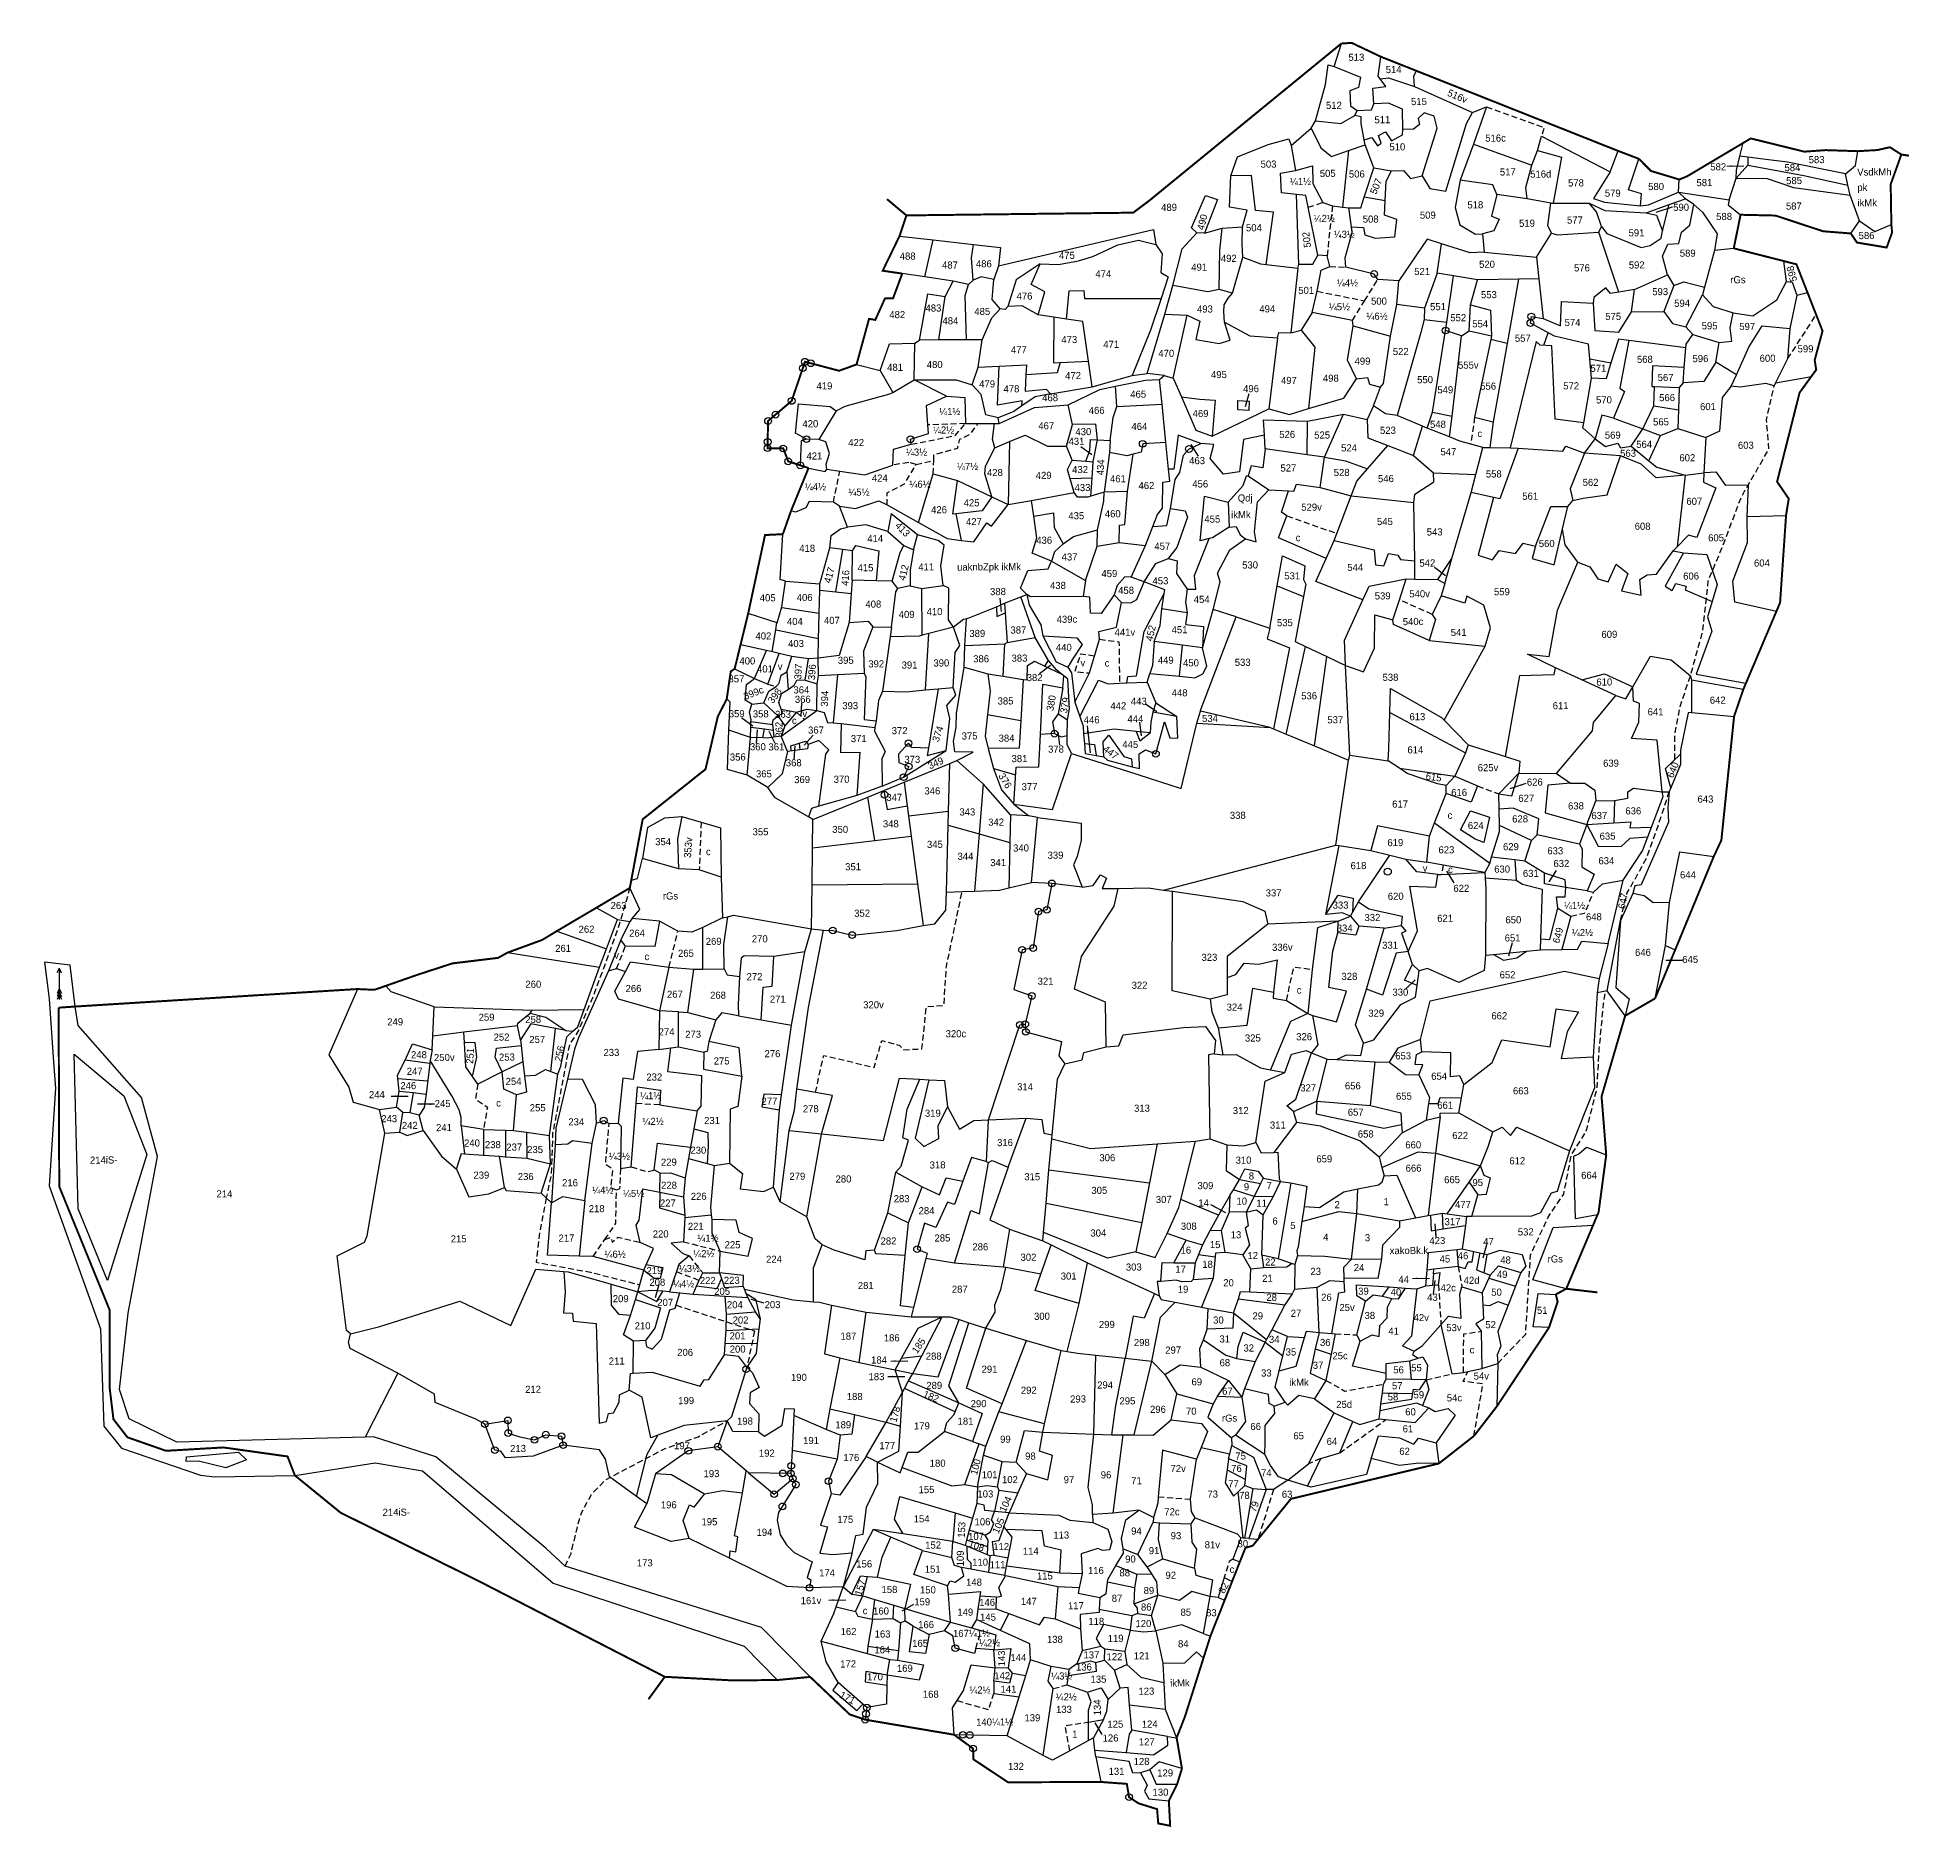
# Model space of a CAD drawing. Header units: feet. Extents: x 274878 to 277345, y 2072917 to 2075270.
import ezdxf

# ---------------------------------------------------------------- set-up
doc = ezdxf.new("R2010")
doc.units = ezdxf.units.FT
doc.header["$LTSCALE"] = 0.3
doc.header["$MEASUREMENT"] = 0
for name, pattern in [('DASHDOT', [1, 0.5, -0.25, 0, -0.25]), ('DASHED', [0.75, 0.5, -0.25]), ('DIVIDE', [1.25, 0.5, -0.25, 0, -0.25, 0, -0.25])]:
    doc.linetypes.add(name, pattern=pattern)
for name, color, linetype in [('LINE_FOOTPATH', 1, 'DASHED'), ('OFF', 1, 'Continuous'), ('OTHERS', 1, 'Continuous'), ('POLY_PARCEL', 6, 'Continuous'), ('POLY_ROAD', 30, 'Continuous'), ('POLY_SUBPARCEL', 6, 'DASHED'), ('POLY_WATER', 4, 'Continuous'), ('SYM_ARROW', 1, 'Continuous'), ('SYM_STONE', 1, 'Continuous'), ('SYM_WELL', 1, 'Continuous'), ('TEXT_MAPIN', 7, 'Continuous'), ('TEXT_PARCEL', 7, 'Continuous'), ('V_BOUND_LINE', 7, 'Continuous'), ('V_BOUND_STREAM_LINE', 7, 'DASHDOT'), ('V_DIVIDE_LINE', 7, 'DIVIDE')]:
    doc.layers.add(name, color=color, linetype=linetype)
doc.styles.get("Standard").update_dxf_attribs({"font": 'simplex.shx'})
doc.styles.add('TEXT_MAP', font='', dxfattribs={"height": 1.8})
doc.styles.get('TEXT_MAP').set_extended_font_data('Kruti Dev 050')
doc.dimstyles.get("Standard").update_dxf_attribs({"dimtxt": 0.18, "dimasz": 0.18, "dimexe": 0.18, "dimexo": 0.0625, "dimgap": 0.09, "dimtad": 0, "dimtih": 1, "dimtoh": 1, "dimdec": 4, "dimzin": 0, "dimdsep": 46, "dimtxsty": 'Standard', "dimcen": 0.09, "dimadec": 0, "dimazin": 0, "dimtfac": 1, "dimtdec": 4, "dimtofl": 0, "dimtmove": 0, "dimatfit": 3, "dimfxl": 0, "dimtolj": 1, "dimtzin": 0, "dimarcsym": 0})

# ---------------------------------------------------------------- blocks, each defined once
blk = doc.blocks.new('RIVERARROW')
for points in [[(0, 0), (3.5, 1.7)], [(0, 0), (24.3, 0)], [(0, 0), (3.5, -1.7)], [(16, 0), (19.6, 1.7)], [(16, 0), (19.6, -1.7)], [(18.4, 0), (22, 1.7)], [(18.4, 0), (22, -1.7)], [(20.7, 0), (24.3, 1.7)], [(20.7, 0), (24.3, -1.7)]]:
    blk.add_lwpolyline(points)
blk = doc.blocks.new('PAKKAWELL')
blk.add_circle((0, 0), 1.81)
blk = doc.blocks.new('STONE')
blk.add_circle((0, 0), 0.851)
blk = doc.blocks.new('TEXTARROW')
blk.add_leader([(0.04, -0.01), (8.68, -0.01)], dimstyle='Standard', override={"dimtxt": 2.5, "dimasz": 2.5, "dimexe": 1.25, "dimexo": 0.625, "dimgap": 0.625, "dimtad": 1, "dimtih": 0, "dimtoh": 0, "dimzin": 8, "dimcen": 2.5, "dimtofl": 1})
blk = doc.blocks.new('ww')
at = {"layer": 'LINE_FOOTPATH', "ltscale": 10, "flags": 128}
for points in [[(464.53, 381.27), (471.84, 392.39)], [(435.22, 279.94), (435.24, 286.46), (436.61, 293.41), (439.29, 301.17), (442.52, 312.43), (443.48, 320.54), (443.99, 325.17), (448.1, 334.86), (452.53, 346.39), (459.59, 358.39), (459.07, 365.87), (461.04, 374.48)], [(421.09, 239.25), (422.8, 246.06), (427.96, 255.23), (431.77, 265.93), (433.69, 271.75)], [(389.15, 127.26), (396.3, 134.59), (397.68, 154.64), (402.21, 164.22), (406.21, 170.01), (408.23, 179.97), (412.02, 185.86), (414.87, 196.92), (415.5, 206.82), (416.67, 218.25), (417.22, 221.35)], [(148.32, 170.96), (147.8, 168.23), (146.46, 161.47), (145.63, 154.7), (159.43, 152.06), (171.85, 148.77)], [(181.03, 143.54), (200.86, 136.86)], [(200.86, 136.86), (198.85, 127.68)], [(371.02, 123.21), (377.5, 124.65)], [(152.42, 77.65), (153.94, 80.79), (155.71, 87.98), (156.73, 91.27), (159.27, 95.76), (162.74, 99.39), (177.97, 107.26), (186.35, 110.14), (193.77, 114.17)], [(348.96, 104.85), (360.73, 113.23)], [(344.13, 103.44), (341.01, 102.18)], [(332.13, 95.74), (328.08, 83.14)]]:
    blk.add_lwpolyline(points, dxfattribs=at)
at = {"layer": 'OFF'}
for points in [[(28.1, 230.84), (21.6, 231.7)], [(147.01, 172.21), (149.64, 169.69)], [(207.59, 169.58), (205.95, 173.26)]]:
    blk.add_lwpolyline(points, dxfattribs=at)
at = {"layer": 'OTHERS', "linetype": 'DASHED', "ltscale": 10, "flags": 128}
blk.add_lwpolyline([(170.09, 249.36), (167.05, 239.15), (160.78, 222.44), (156.67, 213.05), (154.5, 209.87), (151.91, 196.51), (150.06, 187.36), (149.64, 177.09), (148.32, 170.96)], dxfattribs=at)
at = {"layer": 'POLY_PARCEL'}
for p, q in [((267.18, 361.8), (271.17, 363.41)), ((271.17, 363.41), (276.74, 360.58)), ((263.4, 360.21), (267.18, 361.8)), ((267.18, 361.8), (266.67, 345.81)), ((276.74, 360.58), (281.59, 360.5))]:
    blk.add_line(p, q, dxfattribs=at)
for points in [[(350.14, 456.22), (352.01, 462.02)], [(361.81, 452.99), (361.29, 453.69), (361.98, 458.61)], [(345.32, 442.44), (347.95, 451.71), (348.63, 456.63), (350.14, 456.22)], [(350.14, 456.22), (356.84, 453.49), (356.3, 450.82), (354.11, 450), (354.17, 446.24), (355.89, 445)], [(370.43, 451.02), (370.29, 453.69), (370.99, 454.96)], [(360.13, 446.65), (359.92, 450.61), (363.21, 451.09), (361.81, 452.99)], [(361.81, 452.99), (363.92, 453.21), (370.43, 451.02)], [(370.43, 451.02), (385.08, 444.32)], [(355.28, 443.75), (355.89, 445)], [(355.89, 445), (359.51, 445.14), (360.13, 446.65)], [(367.39, 440.09), (367.39, 445.24), (363.84, 446.85), (360.13, 446.65)], [(372.27, 428.34), (376.17, 440.41), (375.36, 443.47), (372.86, 444.27), (371.33, 442.9), (371.66, 441.37), (370.13, 440.17), (367.39, 440.09)], [(372.27, 428.34), (374.19, 425.13), (378.23, 424.37), (383.57, 441.48), (385.08, 444.32)], [(385.08, 444.32), (388.64, 445.69)], [(388.64, 445.69), (385.29, 436.23)], [(339.09, 436.29), (344.16, 440.67)], [(344.16, 440.67), (345.32, 442.44)], [(344.16, 440.67), (346.64, 435.59), (349.32, 433.41), (353.61, 434.89)], [(345.32, 442.44), (351.76, 441.73), (355.28, 443.75)], [(357.61, 437.56), (356.87, 441.68), (356.87, 443.39), (355.28, 443.75)], [(357.61, 437.56), (359.57, 438.15), (360.94, 436.06), (361.91, 436.71), (361.27, 438.64), (363.04, 439.52), (364.57, 437.27), (367.31, 438.8), (367.39, 440.09)], [(323.75, 428.73), (325.47, 433.48), (333.28, 436.56), (338.48, 438), (339.09, 436.29)], [(339.09, 436.29), (340.14, 429.89)], [(353.61, 434.89), (352.01, 420.58)], [(353.61, 434.89), (357.83, 436.34)], [(357.83, 436.34), (357.61, 437.56)], [(360.02, 430.46), (357.83, 436.34)], [(385.29, 436.23), (381.87, 427.17)], [(385.29, 436.23), (400.02, 430.86)], [(401.49, 434.55), (402.55, 438.13)], [(402.55, 438.13), (419.93, 428.97)], [(452.8, 432.69), (453.7, 436.09)], [(340.36, 423.88), (336.59, 424.33), (336.32, 429.29), (340.14, 429.89)], [(340.14, 429.89), (344.5, 431.1), (344.5, 426.61), (346.98, 421.78)], [(357.54, 423.01), (360.02, 430.46)], [(360.02, 430.46), (364.47, 429.64)], [(398.49, 425.22), (400.02, 430.86)], [(400.02, 430.86), (401.49, 434.55)], [(401.49, 434.55), (407.63, 432.83), (405.41, 421.19)], [(419.93, 428.97), (422, 434.27)], [(427.51, 420.33), (427.77, 423.34), (424.55, 424.37), (427.22, 432.24)], [(451.82, 427.17), (451.89, 429.22), (452.8, 432.69)], [(454.79, 430.46), (451.82, 427.17)], [(454.79, 432.42), (452.8, 432.69)], [(454.79, 432.42), (454.79, 430.46)], [(479.5, 428.06), (464.85, 431.14), (458.69, 431.89), (454.79, 432.42)], [(454.79, 430.46), (468.94, 427.7)], [(479.5, 428.06), (482.1, 430.12), (482.7, 433.77)], [(326.59, 415.75), (327.79, 419.98), (323.34, 420.73), (323.75, 428.73)], [(332.53, 406.19), (334.53, 419.38), (329.92, 419.89), (329.02, 428.72), (323.75, 428.73)], [(362.83, 422.05), (363.07, 427.06), (364.47, 429.64)], [(364.47, 429.64), (367.55, 429.71), (369.26, 427.66), (372.27, 428.34)], [(381.87, 427.17), (380.57, 420.27), (381.73, 415.82), (385.63, 413.49), (387.41, 413.56)], [(391.15, 423.5), (390.17, 425.97), (381.87, 427.17)], [(398.8, 422.35), (398.49, 425.22)], [(419.93, 428.97), (415.58, 422.25), (418.39, 421.29), (427.51, 420.33)], [(437.15, 423.68), (437.4, 426.93)], [(450.04, 421.7), (451.82, 427.17)], [(451.82, 427.17), (459.65, 427.04), (466.36, 424.71), (480.66, 422.66)], [(468.94, 427.7), (480.12, 425.19)], [(480.12, 425.19), (479.5, 428.06)], [(480.66, 422.66), (480.12, 425.19)], [(315.05, 414.28), (313.68, 415.58), (317.25, 423.74), (320.36, 422.76), (316.98, 414.22)], [(340.8, 406.2), (340.36, 423.88)], [(343.33, 420.59), (342.76, 423.59), (340.36, 423.88)], [(345.64, 408.41), (343.33, 420.59)], [(346.98, 421.78), (349.46, 420.91)], [(349.46, 420.91), (352.01, 420.58)], [(352.01, 420.58), (353.58, 420.38)], [(353.58, 420.38), (356.66, 420.38), (357.54, 423.01)], [(354.21, 415.53), (353.58, 420.38)], [(354.21, 415.53), (357.29, 415.36), (357.57, 413.48), (360.22, 412.64), (365.23, 412.92), (365.72, 417.31), (362.66, 418.42), (362.83, 422.05)], [(362.83, 422.05), (357.54, 423.01)], [(391.15, 423.5), (389.75, 418.01), (391.65, 417.19), (390.33, 414.31), (387.41, 413.56)], [(398.8, 422.35), (391.15, 423.5)], [(404.83, 421.19), (398.8, 422.35)], [(404.92, 413.53), (404.01, 415.51), (404.83, 421.19)], [(404.83, 421.19), (405.41, 421.19)], [(405.41, 421.19), (414.55, 421.14)], [(417.6, 415.16), (416.37, 418.87), (414.55, 421.14)], [(414.55, 421.14), (418.51, 419.25), (428.92, 418.52)], [(427.51, 420.33), (429.57, 420.57), (437.15, 423.68)], [(428.92, 418.52), (434.82, 420.65)], [(434.25, 402.81), (432.96, 407.51), (434.36, 410.55), (437.16, 410.72), (437.9, 413.6), (439.96, 415.33), (441.03, 420.6)], [(433.09, 413.98), (434.82, 420.65)], [(434.82, 420.65), (438.95, 422.05)], [(438.95, 422.05), (437.15, 423.68)], [(437.15, 423.68), (450.04, 421.7)], [(441.03, 420.6), (438.95, 422.05)], [(441.03, 420.6), (443.26, 418.62), (446.88, 413.11), (446.22, 408.87)], [(450.04, 421.7), (449.71, 420.41), (452.86, 417.88)], [(482.99, 416.09), (480.66, 422.66)], [(321.47, 415.43), (326.59, 415.75)], [(326.63, 408.09), (326.51, 411.42), (326.59, 415.75)], [(428.92, 418.52), (431.53, 417.93), (433.09, 413.98)], [(480.79, 412.93), (482.99, 416.09)], [(482.99, 416.09), (486.82, 413.42), (491.06, 415.14)], [(239.67, 414.06), (248.23, 413.03)], [(245.97, 403.67), (248.23, 413.03)], [(248.23, 413.03), (258.37, 411.82)], [(258.22, 402.78), (257.85, 408.39), (258.37, 411.82)], [(258.37, 411.82), (265.24, 410.99), (264.7, 406.34)], [(264.7, 406.34), (304.08, 415.23), (304.63, 411.4)], [(275.24, 406.73), (279.92, 406.52), (284.95, 407.43), (288.59, 408.55), (295.02, 411.41), (300.26, 412.53), (304.63, 411.4)], [(304.63, 411.4), (306.21, 409.08), (305.86, 404.36), (307.64, 403.19), (305.84, 397.74)], [(308.81, 401.06), (311.29, 410.31), (315.05, 414.28)], [(316.98, 414.22), (315.05, 414.28)], [(316.98, 414.22), (321.47, 415.43)], [(320.55, 399.96), (320.81, 409.82), (321.47, 415.43)], [(352.76, 405.32), (352.55, 407.72), (354.4, 414.08), (354.21, 415.53)], [(377.03, 411.05), (373.43, 412.3), (366.17, 401.76)], [(375.83, 403.63), (377.03, 411.05)], [(387.82, 408.84), (384.26, 408.77), (377.03, 411.05)], [(387.41, 413.56), (387.82, 408.84)], [(401.04, 407.52), (404.92, 413.53)], [(404.92, 413.53), (406.4, 413.11), (416.87, 413.76)], [(416.87, 413.76), (417.6, 415.16)], [(421.86, 398.51), (416.87, 413.76)], [(417.6, 415.16), (418.92, 413.35), (427.57, 409.81), (429.88, 410.22), (432.68, 412.12), (433.09, 413.98)], [(264.7, 406.34), (263.46, 402.85)], [(275.24, 406.73), (269.14, 402.76), (267, 395.97)], [(274.69, 393.85), (276.43, 399.68), (272.93, 401.56), (275.24, 406.73)], [(323.95, 398.94), (326.63, 408.09)], [(326.63, 408.09), (331.12, 406.36), (332.53, 406.19)], [(332.53, 406.19), (340.53, 405.21)], [(340.53, 405.21), (340.8, 406.2)], [(340.8, 406.2), (344.39, 406.2), (345.64, 408.41)], [(347.99, 408.28), (345.64, 408.41)], [(348.66, 405.53), (347.99, 408.28)], [(387.82, 408.84), (401.04, 407.52)], [(401.04, 407.52), (401.6, 402)], [(245.97, 403.67), (240.29, 404.55)], [(253.18, 402.56), (245.97, 403.67)], [(251.12, 398.66), (253.18, 402.56)], [(257.03, 401.69), (253.18, 402.56)], [(256.46, 387.64), (256.18, 398.84), (257.03, 401.69)], [(258.22, 402.78), (257.03, 401.69)], [(263.46, 402.85), (260.32, 403.6), (258.22, 402.78)], [(265.01, 395.46), (263.07, 397.79), (263.46, 402.85)], [(340.53, 405.21), (338.67, 388.82)], [(345.44, 399.29), (346.45, 404.59), (348.66, 405.53)], [(360.78, 402.15), (359.88, 403.55), (352.76, 405.32)], [(366.17, 401.76), (366.17, 401.76), (360.78, 402.15)], [(365.55, 395.82), (366.17, 401.76), (366.17, 401.76)], [(375.83, 403.63), (372.61, 394.76)], [(380.03, 402.92), (375.83, 403.63)], [(378.26, 391.22), (380.03, 402.92)], [(386.04, 401.91), (380.03, 402.92)], [(384.28, 395.54), (386.04, 401.91)], [(396.48, 401.97), (386.04, 401.91)], [(396.48, 401.97), (393.47, 385.7)], [(401.6, 402), (396.48, 401.97)], [(401.6, 402), (402.61, 391.94)], [(425.84, 399.11), (434.25, 402.81)], [(434.25, 402.81), (435.81, 400.09)], [(244.54, 387.68), (246.74, 399.35), (251.12, 398.66)], [(249.41, 387.67), (251.12, 398.66)], [(281.8, 392.7), (282.58, 399.89), (286.28, 399.96), (286.42, 397.93), (305.84, 397.74)], [(305.84, 397.74), (303.07, 389.76), (298.35, 378.26)], [(306.79, 393.73), (308.81, 401.06)], [(320.55, 399.96), (317.74, 399.39), (308.81, 401.06)], [(323.95, 398.94), (320.55, 399.96)], [(321.89, 391.61), (321.71, 394.27), (321.83, 396.06), (322.86, 397.72), (323.95, 398.94)], [(344.1, 393.91), (345.44, 399.29)], [(421.86, 398.51), (419.75, 398.2), (418.59, 399.6), (415.54, 397.21), (415.3, 395.73)], [(425.84, 399.11), (421.86, 398.51)], [(425.02, 393.51), (425.84, 399.11)], [(435.81, 400.09), (433.26, 393.51)], [(435.81, 400.09), (438.37, 401), (443.59, 399.59)], [(438.78, 389.55), (443.05, 397.68)], [(464.38, 400.89), (465.79, 400.7), (466.95, 397.4)], [(466.95, 397.4), (465.14, 388.97)], [(466.95, 397.4), (469.68, 398.04)], [(260.46, 387.63), (262.9, 393.18), (265.01, 395.46)], [(266.32, 395.24), (265.01, 395.46)], [(267, 395.97), (266.32, 395.24)], [(274.69, 393.85), (270.64, 396.16), (267, 395.97)], [(278.64, 393.22), (274.69, 393.85)], [(278.64, 393.22), (278.47, 381.63), (280.15, 381.7)], [(281.8, 392.7), (278.64, 393.22)], [(287.3, 381.99), (285.94, 392.04), (281.8, 392.7)], [(302.18, 378.74), (306.79, 393.73)], [(306.79, 393.73), (312.42, 393.49)], [(308.73, 377.53), (312.42, 393.49)], [(312.42, 393.49), (315.62, 391.95), (314.54, 387.31), (320.49, 386.21), (323.24, 387.03), (321.89, 391.61)], [(344.1, 393.91), (341.28, 389.42)], [(354.3, 391.83), (344.1, 393.91)], [(354.5, 390.42), (354.3, 391.83)], [(363.9, 387.79), (365.55, 395.82)], [(372.61, 394.76), (365.55, 395.82)], [(372.5, 391.92), (371.57, 388.61)], [(372.61, 394.76), (372.5, 391.92)], [(372.5, 391.92), (378.26, 391.22)], [(383.86, 389), (384.28, 395.54)], [(384.28, 395.54), (389.31, 394.14), (389.54, 387.68)], [(414.37, 381.63), (414.07, 385.4), (405.5, 387.46), (399.4, 390.84), (399.65, 392.49), (402.61, 391.94)], [(402.61, 391.94), (407.06, 390.05), (407.3, 396.22), (415.3, 395.73)], [(415.3, 395.73), (415.71, 388.81), (421.81, 388.32), (425.02, 393.51)], [(425.02, 393.51), (433.26, 393.51)], [(433.26, 393.51), (435.4, 390.46), (438.78, 389.55)], [(447.16, 385.58), (450.43, 385.85), (450.01, 389.22), (450.78, 393.03)], [(243.31, 386.86), (244.54, 387.68)], [(249.41, 387.67), (244.54, 387.68)], [(256.46, 387.64), (249.41, 387.67)], [(260.46, 387.63), (256.46, 387.64)], [(259.39, 380.72), (260.46, 387.63)], [(321.89, 391.61), (328.3, 388.11), (335.28, 387.54)], [(335.28, 387.54), (332.91, 369.62)], [(335.28, 387.54), (335.6, 388.88), (338.67, 388.82)], [(338.67, 388.82), (341.28, 389.42)], [(341.28, 389.42), (344.7, 385.12), (343.03, 369.56)], [(355.21, 377.06), (352.95, 381.77), (354.5, 390.42)], [(354.5, 390.42), (363.9, 387.79)], [(361.29, 374.9), (362.03, 375.79), (363.9, 387.79)], [(371.57, 388.61), (365.49, 367.67)], [(374.39, 368.41), (377.9, 389.1)], [(377.9, 389.1), (378.26, 391.22)], [(381.88, 387.68), (377.9, 389.1)], [(379.36, 367.38), (381.88, 387.68)], [(381.88, 387.68), (383.86, 389)], [(383.86, 389), (389.54, 387.68)], [(389.54, 387.68), (389.33, 386.71)], [(402.79, 385.16), (403.89, 388.35)], [(438.73, 384.26), (438.82, 385.22), (440.54, 387.66)], [(438.78, 389.55), (440.54, 387.66)], [(440.54, 387.66), (447.16, 385.58)], [(451.52, 377.32), (454.72, 384.32), (458.1, 389.67), (465.14, 388.97)], [(465.14, 388.97), (464.53, 381.27), (461.42, 375.22)], [(234.49, 380.05), (236.89, 386.76), (243.31, 386.86)], [(243.15, 377.63), (243.31, 386.86)], [(389.33, 386.71), (385.09, 367.09)], [(393.47, 385.7), (389.33, 386.71)], [(393.47, 385.7), (389.79, 365.86)], [(412.72, 365.41), (405.5, 366.44), (404.75, 385.05), (401.79, 385.22), (400.8, 386.12), (394.04, 359.27)], [(424.3, 386.26), (421.68, 386.62), (419.74, 380.58)], [(424.3, 386.26), (421.98, 374.2), (423.13, 373.3), (420.25, 366.55)], [(438.73, 384.26), (424.3, 386.26)], [(438.32, 379.32), (438.73, 384.26)], [(446.31, 380.53), (447.16, 385.58)], [(228.54, 381.61), (234.49, 380.05)], [(234.49, 380.05), (237.66, 374.47)], [(237.66, 374.47), (243.15, 377.63)], [(251.29, 373.37), (243.15, 377.63)], [(243.15, 377.63), (253.73, 377.5), (257.84, 376.22)], [(257.84, 376.22), (259.39, 380.72)], [(259.39, 380.72), (264.68, 380.93)], [(270.35, 370.84), (270.46, 372.06), (264.18, 371.06), (264.68, 380.93)], [(264.68, 380.93), (271.57, 381.22), (271.42, 378.64)], [(271.42, 378.64), (271.18, 374.56), (276.52, 375), (277.63, 373.78)], [(280.15, 381.7), (279.37, 379.12), (271.42, 378.64)], [(280.15, 381.7), (287.3, 381.99)], [(288.18, 375.48), (287.3, 381.99)], [(288.18, 375.48), (298.35, 378.26)], [(298.35, 378.26), (302.18, 378.74)], [(306.51, 378.23), (302.18, 378.74)], [(305.32, 377.2), (306.51, 378.23)], [(306.51, 378.23), (308.73, 377.53)], [(308.73, 377.53), (310.79, 372.76)], [(414.37, 381.63), (419.74, 380.58)], [(414.75, 376.74), (414.37, 381.63)], [(419.74, 380.58), (418.46, 376.58), (414.75, 376.74)], [(438.32, 379.32), (430.3, 379.72), (430.05, 374.53), (430.71, 374.53)], [(446.31, 380.53), (443.26, 375.67), (437.99, 375.42)], [(437.99, 375.42), (438.32, 379.32)], [(451.52, 377.32), (446.31, 380.53)], [(223.32, 369.87), (225.58, 371.06), (236.94, 374.07), (237.66, 374.47)], [(246.47, 366.14), (246.17, 371.06), (251.29, 373.37)], [(251.29, 373.37), (255.88, 373.06), (256.02, 366.4)], [(264.3, 367.84), (261.19, 368.56), (260.08, 373.73), (257.84, 376.22)], [(277.63, 373.78), (273.74, 373.06), (270.35, 370.84)], [(277.63, 373.78), (288.18, 375.48)], [(282.06, 371.01), (290.16, 374.82), (294.14, 375.61)], [(294.14, 375.61), (301.75, 377.12), (305.32, 377.2)], [(294.42, 370.43), (294.14, 375.61)], [(305.88, 370.96), (305.32, 377.2)], [(310.79, 372.76), (315.43, 372.16), (319.34, 371.9), (318.51, 362.78)], [(310.79, 372.76), (314.43, 364.32), (318.51, 362.78)], [(343.03, 369.56), (351.93, 372.16), (355.21, 377.06)], [(355.21, 377.06), (358.03, 377.33), (358.5, 375.65), (361.29, 374.9)], [(359.47, 370.14), (361.29, 374.9)], [(412.72, 365.41), (414.75, 376.74)], [(430.55, 369.6), (430.71, 374.53)], [(430.71, 374.53), (437, 374.19)], [(437, 374.19), (436.78, 368.53)], [(437.99, 375.42), (437, 374.19)], [(450.19, 374.43), (447.85, 371.62), (447.1, 363.05), (443.66, 361.52)], [(450.19, 374.43), (451.52, 377.32)], [(461.42, 375.22), (461.04, 374.48), (458.99, 375.08), (452.47, 374.15), (450.19, 374.43)], [(461.42, 375.22), (470.52, 376.8)], [(215.69, 362.77), (212.91, 364.33), (213.73, 371.71), (221.81, 371.03), (223.32, 369.87)], [(223.32, 369.87), (218.8, 362.62)], [(268.28, 369.37), (264.3, 367.84)], [(264.57, 366.34), (264.3, 367.84)], [(264.57, 366.34), (273.57, 370.37), (282.06, 371.01)], [(270.35, 370.84), (268.28, 369.37)], [(283.17, 365.98), (282.06, 371.01)], [(292.65, 361.89), (293.5, 367.66), (294.42, 370.43)], [(294.42, 370.43), (305.88, 370.96)], [(306.76, 361.25), (305.88, 370.96)], [(318.51, 362.78), (332.91, 369.62)], [(325.1, 371.75), (327.96, 371.53), (327.88, 369.2), (325.1, 369.35), (325.1, 371.75)], [(332.91, 369.62), (338.18, 368.14), (343.03, 369.56)], [(342.75, 366.37), (351.88, 368.05)], [(346.99, 357.21), (351.88, 368.05)], [(351.88, 368.05), (357.83, 366.67)], [(359.47, 370.14), (357.83, 366.67)], [(365.49, 367.67), (362.52, 368.08), (359.47, 370.14)], [(373.01, 364.39), (374.39, 368.41)], [(374.39, 368.41), (379.36, 367.38)], [(427.67, 363.78), (430.55, 369.6)], [(430.55, 369.6), (436.78, 368.53)], [(436.78, 368.53), (436.59, 363.81)], [(242.27, 361.26), (242.05, 362.54), (246.6, 363.98), (246.47, 366.14)], [(256.02, 366.4), (259.2, 366.38)], [(259.2, 366.38), (263.4, 366.35)], [(263.4, 360.21), (262.86, 362.4), (263.4, 366.35)], [(263.4, 366.35), (264.57, 366.34)], [(281.59, 360.5), (283.17, 365.98)], [(289.5, 362.04), (289.04, 366.04), (283.17, 365.98)], [(315.67, 360.91), (309.91, 363.07), (308.79, 354.51), (307.39, 354.51)], [(331.76, 362.94), (331.55, 366.77), (342.75, 366.37)], [(342.58, 357.88), (342.75, 366.37)], [(357.83, 366.67), (357.99, 362.07), (363.03, 360.05)], [(371.84, 364.87), (365.49, 367.67)], [(369.53, 357.46), (371.84, 364.87)], [(373.01, 364.39), (371.84, 364.87)], [(378.7, 362.11), (373.01, 364.39)], [(378.7, 362.11), (379.36, 367.38)], [(385.09, 367.09), (389.79, 365.86)], [(389.79, 365.86), (388.89, 359.37)], [(415.56, 361.39), (412.5, 364.22), (412.72, 365.41)], [(420.25, 366.55), (417.29, 367.32), (415.56, 361.39)], [(420.25, 366.55), (427.67, 363.78)], [(424.71, 359.42), (427.67, 363.78)], [(427.67, 363.78), (432.19, 362.1)], [(432.19, 362.1), (436.59, 363.81)], [(436.59, 363.81), (443.66, 361.52)], [(215.69, 362.77), (214.35, 362.34), (214.09, 356.15)], [(218.8, 362.62), (215.69, 362.77)], [(220.78, 355.09), (220.65, 356.39), (221.54, 359.13), (220.58, 362.07), (218.8, 362.62)], [(237.52, 356.01), (237.72, 360.04), (242.27, 361.26)], [(262.59, 347.83), (260.85, 353.64), (261.03, 355.56), (263.4, 360.21)], [(283.02, 356.93), (281.59, 360.5)], [(286.48, 356.65), (287.5, 359.35), (287.73, 362.12), (289.5, 362.04)], [(288.34, 356.5), (289.5, 362.04)], [(289.5, 362.04), (292.65, 361.89)], [(292.44, 358.79), (291.05, 348.75)], [(292.65, 361.89), (292.44, 358.79)], [(298.51, 358.37), (296.83, 357.95), (292.44, 358.79)], [(296.98, 348.87), (298.51, 358.37)], [(306.76, 361.25), (300.91, 360.95), (300.53, 358.87), (298.51, 358.37)], [(307.39, 354.51), (306.76, 361.25)], [(307.83, 344.51), (309.03, 351.87), (310.23, 353.63), (311.19, 358.03), (312.63, 359.55), (315.67, 360.91)], [(331.76, 362.94), (326.48, 361.87), (325.36, 353.71), (321.36, 353.15), (317.99, 357.07), (318.95, 360.67), (315.67, 360.91)], [(331.95, 359.49), (331.31, 354.61), (328.33, 355.19), (327.58, 352.67)], [(331.95, 359.49), (331.76, 362.94)], [(342.58, 357.88), (331.95, 359.49)], [(357.84, 354.17), (363.03, 360.05)], [(363.03, 360.05), (369.53, 357.46)], [(381.32, 361.06), (378.7, 362.11)], [(384.07, 360.27), (381.32, 361.06)], [(387.1, 359.41), (384.07, 360.27)], [(385.28, 352.59), (387.1, 359.41)], [(387.1, 359.41), (388.89, 359.37)], [(388.89, 359.37), (394.04, 359.27)], [(396.07, 359.12), (391.3, 346.31), (389.75, 346.67)], [(394.04, 359.27), (396.07, 359.12)], [(396.07, 359.12), (407.39, 358.29), (408.13, 359.6), (412.83, 357.75)], [(412.83, 357.75), (415.56, 361.39)], [(415.56, 361.39), (418.2, 359.42), (421.33, 360.24), (421.99, 359.01), (424.71, 359.42)], [(424.71, 359.42), (429.16, 355.7)], [(429.16, 355.7), (432.19, 362.1)], [(443.66, 361.52), (443.1, 352.56)], [(216.18, 355.45), (220.37, 354.54), (220.78, 355.09)], [(220.78, 355.09), (224.09, 354.58)], [(224.09, 354.58), (230.39, 353.6), (237.52, 356.01)], [(243.97, 341.43), (247.72, 353.72)], [(247.72, 353.72), (253.91, 352)], [(282.5, 352.22), (281.82, 354.55), (283.02, 356.93)], [(283.02, 356.93), (286.48, 356.65)], [(286.48, 356.65), (288.34, 356.5)], [(288.03, 352.35), (288.34, 356.5)], [(303.33, 339.97), (304.53, 343.02), (305.84, 344.64), (305.91, 351.18), (307.68, 351.41), (307.39, 354.51)], [(346.99, 357.21), (342.58, 357.88)], [(345.79, 349.53), (346.99, 357.21)], [(346.99, 357.21), (352.28, 356.29), (357.84, 354.17)], [(353.64, 347.37), (355.08, 351.05), (357.84, 354.17)], [(369.53, 357.46), (374.55, 353.09)], [(412.83, 357.75), (409.13, 348.71), (409.79, 345.75)], [(412.47, 346.38), (418.53, 347.15), (421.99, 357.03)], [(421.99, 357.03), (412.83, 357.75)], [(438.3, 352.01), (430.97, 351.35), (427.18, 354.89), (421.99, 357.03)], [(429.16, 355.7), (431.13, 354.06), (438.3, 352.01)], [(253.42, 343.59), (252.63, 343.51), (253.91, 352)], [(253.91, 352), (262.59, 347.83)], [(272.63, 346.82), (283.49, 348.76)], [(288.03, 352.35), (282.5, 352.22)], [(283.49, 348.76), (282.5, 352.22)], [(287.69, 347.79), (286.9, 347.56), (284.27, 347.56), (283.49, 348.76)], [(287.69, 347.79), (288.03, 352.35)], [(291.05, 348.75), (287.69, 347.79)], [(290.94, 346.46), (291.05, 348.75)], [(296.98, 348.87), (291.05, 348.75)], [(294.75, 336.02), (294.91, 340.41), (296.21, 340.56), (296.98, 348.87)], [(327.05, 352.6), (326.17, 350.11), (322.48, 346.03)], [(326.8, 336.65), (329.52, 335.93), (329.04, 338.41), (329.92, 346.01), (332.8, 349.05)], [(327.58, 352.67), (327.05, 352.6)], [(327.58, 352.67), (332.8, 349.05)], [(332.8, 349.05), (337.77, 348.74)], [(337.34, 342.4), (336, 343.38), (337.77, 348.74)], [(337.77, 348.74), (339.12, 348.65), (339.84, 350.41), (345.79, 349.53)], [(345.79, 349.53), (353.64, 347.37)], [(369.49, 345.61), (369.81, 347.69), (374.61, 350.81), (374.55, 353.09)], [(374.55, 353.09), (385.28, 352.59)], [(384.05, 347.96), (385.28, 352.59)], [(443.1, 352.56), (442.96, 350.18), (446.12, 348.69), (441.14, 336.15), (439.09, 336.81), (436.18, 333.87)], [(438.3, 352.01), (436.18, 333.87)], [(438.3, 352.01), (443.1, 352.56)], [(454, 341.37), (454.38, 349.37), (448.6, 349.28), (446.27, 352.72), (443.1, 352.56)], [(222.43, 346.78), (216.28, 347), (215.43, 345.35), (212.82, 344.31), (211.67, 344.66)], [(223.98, 345.75), (222.43, 346.78)], [(223.98, 345.75), (227.96, 345.11), (233.95, 347.01), (236.06, 345.95)], [(225.9, 340.35), (223.98, 345.75)], [(236.06, 345.95), (243.97, 341.43)], [(262.59, 347.83), (260.12, 344.24), (253.42, 343.59)], [(254.73, 336.83), (257.89, 336.47), (261.3, 341.22), (262.41, 340.39), (266.67, 345.81)], [(262.59, 347.83), (266.67, 345.81)], [(266.67, 345.81), (272.63, 346.82)], [(273.15, 342.83), (272.63, 346.82)], [(289.33, 339.25), (290.94, 346.46)], [(303.33, 339.97), (306.87, 340.19), (307.83, 344.51)], [(307.83, 344.51), (311.51, 343.87), (312.15, 342.27), (309.35, 334.59), (307.11, 331.87)], [(317.58, 336.8), (315.27, 336.27), (316.47, 347.55), (322.48, 346.03)], [(322.48, 346.03), (322.64, 339.71)], [(349.96, 337.87), (353.64, 347.37)], [(353.64, 347.37), (369.49, 345.61)], [(369.62, 330.76), (369.49, 345.61)], [(379.06, 331.28), (384.05, 347.96)], [(389.75, 346.67), (384.05, 347.96)], [(389.75, 346.67), (385.68, 332.11), (389.38, 330.88), (391.08, 333.27), (395.17, 332.42), (397.11, 335.04), (400.27, 334.27)], [(400.27, 334.27), (404.21, 344.3), (408.55, 344.29)], [(407.16, 338.58), (408.55, 344.29)], [(408.55, 344.29), (409.79, 345.75)], [(409.79, 345.75), (412.47, 346.38)], [(221.38, 335.22), (221.79, 338.29), (224.12, 340), (225.9, 340.35)], [(236.17, 339.25), (230.6, 340.94), (225.9, 340.35)], [(243.64, 338.3), (237.05, 343.65), (236.17, 339.25)], [(236.17, 339.25), (240.2, 335.66)], [(243.97, 341.43), (251.14, 337.34), (254.73, 336.83)], [(253.42, 343.59), (254.73, 336.83)], [(277.55, 331.36), (272.7, 333.44), (273.88, 337.31), (273.15, 342.83)], [(273.15, 342.83), (278.17, 343.61), (278.31, 339.94), (280.53, 335.79)], [(280.53, 335.79), (283.16, 337.59), (289.33, 339.25)], [(289.19, 335.1), (289.33, 339.25)], [(301.45, 335.18), (303.33, 339.97)], [(322.64, 339.71), (318.39, 336.99), (317.58, 336.8)], [(322.64, 339.71), (324.48, 339.79), (325.44, 337.71), (326.8, 336.65)], [(347.19, 331.52), (335.16, 336.9), (337.34, 342.4)], [(461.2, 317.3), (450.7, 319.69), (450.19, 325.04), (454, 334.79), (454, 341.37)], [(454, 341.37), (463.83, 341.62)], [(210.15, 326.84), (208.78, 327.25), (209.54, 338.73)], [(218.85, 326.05), (221.38, 335.22)], [(224.75, 334.75), (221.38, 335.22)], [(222.82, 324.05), (224.75, 334.75)], [(227.15, 334.42), (224.75, 334.75)], [(227.01, 326.95), (227.15, 334.42)], [(227.15, 334.42), (228.03, 335.74), (233.82, 334.35), (233.11, 326.73)], [(237.19, 326.58), (239.25, 333.91), (240.2, 335.66)], [(240.2, 335.66), (242.62, 334.49)], [(242.62, 334.49), (241.74, 329.37), (241.74, 325.41)], [(242.62, 334.49), (243.64, 338.3)], [(250.09, 325.4), (249.51, 330.39), (250.39, 335.66), (248.92, 336.84), (243.64, 338.3)], [(280.53, 335.79), (278.38, 333.78), (277.55, 331.36)], [(286.14, 326.44), (289.19, 335.1)], [(289.19, 335.1), (294.75, 336.02)], [(294.75, 336.02), (301.45, 335.18)], [(297.73, 327.2), (301.45, 335.18)], [(311.9, 324), (314.14, 324), (313.82, 327.52), (317.58, 336.8)], [(318.46, 318.85), (320.3, 325.81), (319.66, 328.05), (322.79, 333.93), (326.8, 336.65)], [(347.19, 331.52), (349.29, 336.12)], [(349.29, 336.12), (349.96, 337.87)], [(349.29, 336.12), (359.37, 333.66), (359.65, 329.85), (361.83, 329.57), (363.03, 332.67), (365.36, 332.25), (365.99, 331.12), (369.62, 330.76)], [(400.27, 334.27), (399.42, 331.19), (404.98, 329.49), (407.16, 338.58)], [(410.94, 330.17), (407.77, 334.56), (407.16, 338.58)], [(271.24, 323.01), (269.71, 324.6), (271.58, 329.03), (276.71, 329.45), (277.55, 331.36)], [(277.55, 331.36), (286.14, 326.44)], [(300.99, 325.94), (304.05, 330.64), (307.11, 331.87)], [(307.11, 331.87), (309.41, 331.2), (309.25, 328), (311.9, 324)], [(334.74, 324.71), (336.14, 332.29), (341.78, 329.76), (341.43, 326.23), (342, 325.11), (341.39, 321.97)], [(356.4, 321.01), (344.56, 325.76), (347.19, 331.52)], [(369.66, 326.16), (369.62, 330.76)], [(375.42, 326.01), (379.06, 331.28)], [(375.42, 326.01), (377.19, 325.02), (379.06, 331.28)], [(405.09, 303.41), (398.06, 306.96), (403.52, 306.29), (405.76, 318.02), (410.94, 330.17)], [(410.94, 330.17), (414.03, 328.93), (416.04, 325.85), (418.58, 325.07), (420.67, 329.55), (423.6, 327.16), (421.98, 322.84), (426.92, 321.68), (426.69, 325.61), (428.54, 326.77), (430.86, 326.93), (435.18, 332.85)], [(437.78, 332.29), (433.02, 323.92), (434.8, 322.76), (435.8, 324.53), (438.35, 323.84), (438.12, 322.91), (444.91, 319.9)], [(436.18, 333.87), (435.18, 332.85)], [(435.18, 332.85), (437.78, 332.29)], [(437.78, 332.29), (443.7, 331.87), (446.22, 324.21), (444.91, 319.9)], [(209.13, 320.34), (210.15, 326.84)], [(210.15, 326.84), (218.85, 326.05)], [(218.8, 324.5), (218.85, 326.05)], [(227.01, 326.95), (226.75, 323.61)], [(233.11, 326.73), (227.01, 326.95)], [(237.19, 326.58), (233.11, 326.73)], [(238.59, 324.75), (237.19, 326.58)], [(241.74, 325.41), (238.59, 324.75)], [(241.74, 325.41), (244.62, 324.74)], [(244.62, 324.74), (250.09, 325.4)], [(252.59, 314.82), (251.34, 316.72), (251.49, 324.71), (250.09, 325.4)], [(286.14, 326.44), (285.52, 322.36)], [(297.73, 327.2), (296.13, 327.28), (294.21, 325.12), (293.42, 322.72)], [(295.25, 320.77), (297.57, 320.72), (299.09, 321.52), (300.99, 325.94)], [(300.99, 325.94), (297.73, 327.2)], [(306.08, 323.02), (306.21, 323.92), (300.99, 325.94)], [(356.4, 321.01), (358.01, 324.46), (367.46, 326.22)], [(365.68, 320.91), (367.46, 326.22)], [(367.46, 326.22), (369.66, 326.16)], [(369.66, 326.16), (375.42, 326.01)], [(377.19, 325.02), (376.3, 321.84)], [(207.89, 316.24), (209.13, 320.34)], [(209.13, 320.19), (218.61, 318.65)], [(218.61, 318.65), (218.8, 324.36)], [(218.8, 324.5), (222.82, 324.05)], [(222.82, 324.05), (226.75, 323.61)], [(226.75, 323.61), (226.18, 316.23)], [(236.88, 314.98), (238.09, 323.91), (238.59, 324.75)], [(244.67, 312.84), (244.62, 324.74)], [(263.51, 319.96), (265.56, 320.8)], [(265.56, 320.8), (269.74, 322.43)], [(265.56, 320.8), (265.73, 318.39)], [(269.74, 322.43), (271.24, 323.01)], [(273.33, 312.06), (269.74, 322.43)], [(285.52, 322.36), (272.22, 322.36), (271.24, 323.01)], [(271.24, 323.01), (271.83, 320.29), (274.77, 315.24), (275.27, 312.5)], [(293.42, 322.72), (290.04, 318), (287.4, 318.16), (287.24, 322.16), (285.52, 322.36)], [(289.6, 311.51), (289.41, 313.47), (293.89, 314.54), (295.25, 320.77)], [(293.42, 322.72), (295.25, 320.77)], [(296.41, 300.38), (296.74, 302), (298.89, 302.19), (300.91, 313.4), (306.08, 323.02)], [(305.49, 319.12), (306.08, 323.02)], [(311.9, 324), (311.42, 320.8), (311.9, 318)], [(332.76, 313.97), (334.74, 324.71)], [(334.74, 324.71), (341.39, 321.97)], [(341.39, 321.97), (339.18, 310.59), (341.82, 309.3)], [(351.91, 304.38), (351.66, 310.83), (356.4, 321.01)], [(363.99, 315.88), (365.68, 320.91)], [(387.36, 309.02), (388.7, 313.67), (387.08, 319.44), (382.78, 321.77), (382.22, 319.94), (376.3, 321.84), (373.97, 317.19)], [(207.89, 316.24), (200.59, 318.66)], [(207.54, 314.47), (207.86, 316.34)], [(226.18, 316.23), (223.62, 307.88), (218.25, 307.22)], [(218.4, 311.98), (218.61, 318.65)], [(226.18, 316.23), (231.02, 316.52), (232.13, 315.1)], [(255.14, 316.77), (252.59, 314.82)], [(255.89, 316.95), (255.14, 316.77)], [(255.49, 310.18), (255.89, 316.95)], [(255.89, 316.95), (263.51, 319.96)], [(263.51, 319.96), (263.62, 317.46), (265.73, 318.39)], [(265.73, 318.39), (266.19, 310.88)], [(303.44, 310.85), (304.96, 314.92), (305.49, 319.12)], [(311.9, 318), (305.49, 319.12)], [(311.9, 318), (311.42, 315.12), (315.98, 314.56), (315.64, 309.13)], [(315.06, 293.11), (315.18, 293.49), (324.3, 316.93)], [(315.64, 309.13), (318.46, 318.85)], [(324.3, 316.93), (318.46, 318.85)], [(324.3, 316.93), (332.76, 313.97)], [(351.91, 304.38), (356.45, 302.77), (359.27, 308.76), (359.41, 317.14), (363.99, 315.88)], [(373.13, 310.57), (364.1, 314.72), (363.99, 315.88)], [(373.97, 317.19), (374.82, 315.92), (373.13, 310.57)], [(444.91, 319.9), (443.75, 316.07), (444.77, 312.39), (440.72, 301.53), (453.35, 299.16)], [(205.19, 309.27), (198.61, 310.78)], [(206.62, 309.05), (207.54, 314.47)], [(207.54, 314.47), (218.36, 312.24)], [(218.25, 307.28), (218.4, 312.13)], [(232.13, 315.1), (229.78, 308.9), (229.89, 303.26)], [(232.13, 315.1), (236.88, 314.98)], [(236.55, 312.5), (234.52, 298.77)], [(236.88, 314.98), (236.55, 312.5)], [(244.67, 312.84), (243.92, 312.65), (236.55, 312.5)], [(246.37, 313.31), (244.67, 312.84)], [(245.43, 299.01), (246.37, 313.31)], [(252.59, 314.82), (246.37, 313.31)], [(252.4, 299.56), (253.01, 308.46), (254.18, 310.15), (252.59, 314.82)], [(255.49, 310.18), (265.56, 310.54)], [(265.15, 302.31), (265.56, 310.54)], [(265.56, 310.54), (266.19, 310.88)], [(266.19, 310.88), (273.33, 312.06)], [(276.64, 306.18), (273.33, 312.06)], [(275.27, 312.5), (283.82, 311.88), (285.21, 310.18), (282.74, 306.51), (281.54, 304.53)], [(275.27, 312.5), (278.61, 305.83), (281.54, 304.53)], [(288.3, 307.25), (289.6, 311.51)], [(303.44, 310.85), (303, 304.72), (302.3, 302.76)], [(310.65, 309.83), (303.44, 310.85)], [(332.76, 313.97), (332.12, 311.34), (337.76, 309.01), (333.52, 288.5)], [(373.13, 310.57), (387.36, 309.02)], [(202.08, 302.18), (205.19, 309.27)], [(202.08, 302.18), (205.44, 300.73), (208.37, 308.54)], [(206.66, 308.94), (205.19, 309.27)], [(208.37, 308.54), (206.66, 308.94)], [(211.6, 307.73), (208.37, 308.54)], [(210.26, 303.82), (211.6, 307.73)], [(215.78, 307.07), (211.6, 307.73)], [(214.95, 301.7), (215.78, 307.07)], [(218.25, 307.22), (215.78, 307.07)], [(218.25, 307.22), (218.25, 307.28)], [(218.27, 302.75), (218.25, 307.22)], [(255.23, 304.71), (255.49, 310.18)], [(270.2, 301.49), (271.17, 301.33), (271.31, 305), (273.11, 306.04), (275.65, 304.83)], [(275.65, 304.83), (276.64, 306.18)], [(279.81, 302.86), (278.65, 303.83), (276.64, 306.18)], [(287, 302.98), (288.3, 307.25)], [(309.78, 301.97), (310.65, 309.83)], [(309.78, 301.97), (313.69, 301.56), (315.71, 302.51), (316.78, 304.47), (315.64, 309.13)], [(315.64, 309.13), (310.65, 309.83)], [(336.75, 287.11), (341.82, 309.3)], [(341.82, 309.3), (347.17, 306.69)], [(343.89, 284.07), (347.17, 306.69)], [(347.17, 306.69), (351.91, 304.38)], [(376.76, 290.38), (387.36, 309.02)], [(424.7, 298.47), (429.18, 306.18), (434.43, 305.18), (439.29, 301.17), (439.52, 300.04)], [(197.07, 304.69), (202.08, 302.18)], [(201.32, 295.68), (199.68, 296.78), (200.02, 300.74), (202.08, 302.18)], [(204.4, 296.06), (205.65, 298.99), (207.57, 300.11), (208.35, 300.96)], [(208.35, 300.96), (208.83, 302.97), (210.26, 303.82)], [(210.26, 303.82), (210.56, 299.35)], [(210.56, 299.35), (212.1, 300.45), (212.9, 301.77), (214.95, 301.7)], [(214.95, 301.7), (217.96, 300.74)], [(217.96, 300.74), (218.27, 302.75)], [(223.24, 302.97), (218.27, 302.75)], [(222.02, 290.83), (223.24, 302.97)], [(229.89, 303.26), (223.24, 302.97)], [(230.33, 302.47), (229.76, 291.58), (232.85, 291.28)], [(229.89, 303.26), (230.33, 302.47)], [(253.19, 281.03), (257.34, 283.13), (252.72, 283.28), (252.36, 285.99), (253.09, 289.43), (253.23, 292.95), (255.23, 304.71)], [(255.23, 304.71), (261.26, 302.94)], [(261.26, 302.94), (261.82, 298.57), (261.09, 292.65)], [(261.26, 302.94), (265.15, 302.31)], [(265.15, 302.31), (270.2, 301.49)], [(270.2, 301.49), (269.5, 291.06)], [(275.65, 304.83), (279.81, 302.86)], [(280.48, 302.29), (279.81, 302.86)], [(280.18, 299.3), (280.48, 302.29)], [(281.29, 291.13), (281.84, 293.97), (281.5, 301.44), (280.48, 302.29)], [(281.54, 304.53), (282.46, 303.06), (283.25, 295.63)], [(283.25, 295.63), (287, 302.98)], [(284.45, 291.99), (289.28, 301.18), (291.68, 300.23), (294.59, 300.33)], [(301.61, 300.55), (302.3, 302.76)], [(302.3, 302.76), (309.78, 301.97)], [(352.79, 281.66), (351.91, 304.38)], [(392.28, 281.01), (396.04, 301.53), (404.74, 301.72), (405.09, 303.41)], [(411.73, 300.32), (405.09, 303.41)], [(411.73, 300.32), (417.53, 301.79), (424.7, 298.47)], [(195.51, 289.18), (195.85, 296.23), (195.01, 297.07)], [(208.75, 294.37), (208.21, 296.12), (208.87, 298.32), (210.56, 299.35)], [(217.81, 294.02), (217.96, 300.74)], [(234.52, 298.77), (233.51, 296.4), (232.85, 291.28)], [(234.52, 298.77), (240.48, 298.57), (245.43, 299.01)], [(245.43, 299.01), (248.64, 299.25)], [(248.64, 299.25), (246.05, 284.27)], [(248.64, 299.25), (252.4, 299.56)], [(250.52, 283.57), (251.52, 291.72), (250.77, 295.02), (253.07, 297.65), (252.4, 299.56)], [(274.43, 287.48), (275.19, 300.27), (280.18, 299.3)], [(280.18, 299.3), (279, 292.65)], [(294.59, 300.33), (296.41, 300.38)], [(296.41, 300.38), (301.61, 300.55)], [(301.61, 300.55), (303.76, 295.3)], [(363.04, 292.43), (363.24, 298.49), (376.14, 291.02), (376.76, 290.38)], [(405.16, 276.6), (414.35, 287.36), (414.66, 289.52), (420.38, 296.31)], [(420.38, 296.31), (411.73, 300.32)], [(420.38, 296.31), (422.85, 295.46), (424.7, 298.47)], [(431.88, 271.75), (430.72, 284.93), (424.24, 285.4), (426.09, 289.52), (426.32, 294.22), (424.78, 294.84), (424.7, 298.47)], [(452.67, 297.59), (439.52, 300.04)], [(439.52, 300.04), (439.52, 291.81)], [(201.1, 291.29), (201.12, 291.78), (200.78, 293.7), (201.32, 295.68)], [(201.32, 295.68), (204.4, 296.06)], [(207.92, 292.68), (204.4, 296.06)], [(206.6, 290.48), (206.75, 291.72), (207.92, 292.68)], [(207.92, 292.68), (209.09, 293.26), (208.75, 294.37)], [(207.92, 292.68), (209.68, 290.19)], [(208.74, 287.54), (217.81, 294.02)], [(208.75, 294.37), (212.68, 293.63)], [(212.68, 293.63), (209.68, 290.19)], [(212.68, 293.63), (215.32, 294.36), (217.81, 294.02)], [(217.81, 294.02), (219.64, 293.48), (220.49, 290.95), (222.02, 290.83)], [(261.09, 292.65), (260.42, 287.18), (261.18, 284)], [(261.09, 292.65), (269.5, 291.06)], [(279, 292.65), (277.54, 290.71), (278.03, 287.67)], [(279, 292.65), (281.29, 291.13)], [(283.25, 295.63), (284.45, 291.99)], [(284.45, 291.99), (285.27, 289.5), (285.4, 287.53)], [(297.67, 279.15), (299.5, 278.65), (299.44, 282.38), (301.02, 283.39), (303.68, 282.38), (305.95, 290.47), (307.22, 286.42), (309.24, 286.3), (309.07, 291.83)], [(302.94, 292.9), (302.43, 290.44), (302.24, 287.66)], [(303.76, 295.3), (302.94, 292.9)], [(309.07, 291.83), (302.94, 292.9)], [(303.76, 295.3), (309.07, 291.83)], [(314.12, 290.09), (315.06, 293.11)], [(332.7, 288.85), (315.06, 293.11)], [(362.54, 280.17), (362.75, 283.27), (363.04, 292.43)], [(363.04, 292.43), (382.14, 282.08)], [(439.52, 291.81), (438.69, 291.76), (436.67, 282.33), (436.66, 281.26)], [(439.52, 291.81), (450.28, 290.78)], [(200.02, 277.72), (195.03, 279.23), (195.51, 289.18)], [(200.98, 287.27), (195.51, 289.18)], [(200.02, 277.72), (200.98, 287.27)], [(200.98, 287.27), (201.06, 289.89)], [(204.05, 287.14), (200.98, 287.27)], [(201.06, 289.89), (201.1, 291.29)], [(201.06, 289.89), (204.51, 289.4)], [(201.1, 291.29), (206.6, 290.48)], [(204.05, 287.14), (204.51, 289.4)], [(206.87, 287.3), (205.22, 287.1), (204.05, 287.14)], [(204.51, 289.4), (206.75, 289.09)], [(206.6, 290.48), (206.75, 289.09)], [(206.75, 289.09), (206.87, 287.3)], [(208.74, 287.54), (206.87, 287.3)], [(209.68, 290.19), (208.74, 287.54)], [(210.35, 283.65), (208.74, 287.54)], [(222.02, 290.83), (223.98, 290.64)], [(223.98, 290.64), (223.73, 283.33), (228.6, 283.33), (227.83, 272.37)], [(223.98, 290.64), (232.53, 289.56)], [(232.53, 289.56), (232.41, 288.63), (235.04, 283.43), (234.23, 281.59), (234.24, 274.7)], [(232.85, 291.28), (232.53, 289.56)], [(269.5, 291.06), (269.02, 284.07), (261.18, 284)], [(267.56, 269.91), (268.26, 279.22), (273.94, 279.29), (274.43, 287.48)], [(278.03, 287.67), (274.43, 287.48)], [(278.03, 287.67), (279.69, 286.84), (281.22, 287.18)], [(281.22, 287.18), (281.29, 291.13)], [(282.32, 282.65), (281.22, 284.9), (281.22, 287.18)], [(298.69, 288.05), (293.14, 288.67), (285.4, 287.53)], [(285.4, 287.53), (285.56, 285.13)], [(290.46, 281.68), (290.29, 285.51), (291.81, 287.15), (295.54, 281.72), (297.44, 281.15), (297.67, 279.15)], [(296.43, 278), (310.04, 273.53), (314.12, 290.09)], [(298.69, 288.05), (299.59, 285.7), (302.24, 287.66)], [(302.24, 287.66), (298.69, 288.05)], [(314.12, 290.09), (332.7, 288.85)], [(332.7, 288.85), (333.52, 288.5)], [(333.52, 288.5), (336.75, 287.11)], [(336.75, 287.11), (343.89, 284.07)], [(376.76, 290.38), (382.84, 284.05)], [(210.35, 283.65), (208.88, 278.01), (205.29, 274.58)], [(218.17, 269.7), (220.02, 282.92), (220.83, 284.02), (218.27, 286.36), (215.55, 285.41), (215.41, 284.31), (210.35, 283.65)], [(211.24, 283.77), (211.16, 285.06), (214.92, 286.23), (215.55, 285.41)], [(213.24, 285.7), (213.46, 284.06)], [(246.05, 284.27), (241.86, 284.47), (240.99, 285.52), (238.44, 282.79), (238.5, 280.67), (240.99, 279.61), (239.7, 276.92)], [(239.7, 276.92), (250.52, 283.57)], [(246.05, 284.27), (245.72, 282.35), (250.52, 283.57)], [(261.18, 284), (262.5, 278.94), (264.51, 273.54), (267.56, 269.91)], [(267.56, 269.91), (277.33, 268.46), (282.32, 282.65)], [(282.32, 282.65), (296.43, 278)], [(285.56, 285.13), (288.14, 284.88), (288.55, 282.06)], [(285.56, 285.13), (285.72, 282.61), (288.55, 282.06)], [(288.55, 282.06), (290.46, 281.68)], [(343.89, 284.07), (352.5, 280.39)], [(382.14, 282.08), (379.38, 276.16)], [(382.84, 284.05), (382.14, 282.08)], [(382.84, 284.05), (392.28, 281.01)], [(205.29, 274.58), (200.02, 277.72)], [(239.81, 275.64), (251.39, 280.31)], [(250.99, 268.22), (251.39, 280.31)], [(251.39, 280.31), (253.19, 281.03)], [(259.88, 275.07), (253.19, 281.03)], [(262.5, 278.94), (268.12, 277.31)], [(290.46, 281.68), (291.41, 280.86), (297.67, 279.15)], [(297.67, 279.15), (297.67, 279.15)], [(349.14, 258.91), (352.5, 280.39)], [(352.5, 280.39), (352.79, 281.66)], [(352.79, 281.66), (362.54, 280.17)], [(365.35, 278.27), (362.54, 280.17)], [(365.35, 278.27), (379.38, 276.16)], [(377.22, 273.76), (374.98, 274.23), (367.33, 276.93), (365.35, 278.27)], [(392.28, 281.01), (395.87, 279.85), (395.64, 276.76)], [(434.08, 272.79), (432.81, 277.71), (436.66, 281.26)], [(436.66, 281.26), (436.62, 278.65), (434.08, 272.79)], [(215.51, 267.03), (207.07, 271.91), (205.29, 274.58)], [(227.83, 272.37), (218.17, 269.7)], [(234.24, 274.7), (227.83, 272.37)], [(230.59, 271.93), (234.68, 273.57)], [(234.24, 274.7), (239.7, 276.92)], [(234.68, 273.57), (239.81, 275.64)], [(234.68, 273.57), (235.43, 268.8), (240.56, 269.62)], [(239.81, 275.64), (240.56, 269.62)], [(259.88, 275.07), (258.75, 262.41)], [(266.73, 267.21), (259.88, 275.07)], [(377.13, 271.79), (377.22, 273.76)], [(385.16, 273.62), (383.47, 269.54), (377.13, 271.79)], [(379.38, 276.16), (377.22, 273.76)], [(379.38, 276.16), (385.16, 273.62)], [(379.38, 276.16), (379.38, 276.16)], [(390.52, 271.58), (393.84, 271.04), (395.64, 276.76)], [(390.52, 271.58), (395.64, 276.76)], [(395.64, 276.76), (405.16, 276.6)], [(408.73, 274.18), (402.97, 273.66), (402.23, 266.65), (412.78, 263.61)], [(405.16, 276.6), (408.73, 274.18)], [(408.73, 274.18), (412.32, 274.14), (414.87, 272.36), (415.1, 269.59)], [(419.84, 269.65), (423.23, 270.21), (423.23, 271.84), (424.68, 272.81), (431.88, 271.75)], [(434.08, 272.79), (433.69, 271.75)], [(218.17, 269.7), (216.29, 269.15), (215.51, 267.03)], [(216.59, 266.4), (230.59, 271.93)], [(232.25, 260.9), (230.59, 271.93)], [(240.56, 269.62), (240.86, 267.16)], [(240.86, 267.16), (250.99, 268.22)], [(250.88, 264.69), (250.99, 268.22)], [(267.56, 269.91), (271.37, 266.86)], [(374.18, 264.38), (377.13, 271.79)], [(390.56, 267.73), (390.52, 271.58)], [(400.15, 261.13), (400.57, 265.17), (394.14, 267.89), (390.56, 267.73)], [(390.6, 263.52), (390.56, 267.73)], [(412.78, 263.61), (415.1, 269.59)], [(415.1, 269.59), (419.84, 269.65)], [(419.84, 269.65), (419.61, 264.01)], [(433.69, 271.75), (433.29, 267.69), (433.49, 264.09), (426.44, 248.24), (424.83, 248.03), (424.32, 246.06)], [(429.12, 262.87), (432.12, 270.62)], [(431.88, 271.75), (433.69, 271.75)], [(431.88, 271.75), (431.88, 271.75)], [(432.12, 270.62), (431.88, 271.75)], [(174.67, 264.63), (173.37, 256.83)], [(174.67, 264.63), (179.12, 267.09), (183.41, 267.39)], [(183.41, 267.39), (182.27, 261.69), (182.47, 254.16)], [(183.41, 267.39), (188.31, 265.87)], [(188.31, 265.87), (193.22, 264.45), (193.29, 251.91)], [(216.59, 266.4), (215.51, 267.03)], [(216.45, 259.15), (216.59, 266.4)], [(240.86, 267.16), (241.51, 261.92)], [(250.32, 247.67), (250.88, 264.69)], [(250.88, 264.69), (258.75, 262.41)], [(266.73, 267.21), (266.52, 260.16)], [(271.37, 266.86), (266.73, 267.21)], [(273.51, 266.44), (271.37, 266.86)], [(271.93, 250.02), (273.51, 266.44)], [(273.51, 266.44), (284.62, 264.97), (284.53, 260.64), (283.54, 256.51), (282.56, 254.35), (284.72, 248.74)], [(372.83, 260.99), (359.71, 263.68), (358, 257.49)], [(372.83, 260.99), (374.18, 264.38)], [(374.18, 264.38), (388.1, 254.07)], [(380.73, 262.51), (383.34, 267.36), (388.1, 265.66), (386.66, 259.28), (384.41, 260.18), (380.73, 262.51)], [(388.56, 255.55), (390.61, 262.06), (390.6, 263.52)], [(398.67, 259.73), (390.6, 263.52)], [(412.78, 263.61), (410.87, 258.66)], [(412.78, 263.61), (419.61, 264.01)], [(412.78, 263.61), (415.57, 258.17), (421.42, 258), (423.73, 260.14), (428.17, 260.41)], [(419.61, 264.01), (423.91, 264.26), (423.66, 262.7), (429.12, 262.87)], [(428.17, 260.41), (429.12, 262.87)], [(216.27, 249.83), (216.45, 259.15)], [(216.45, 259.15), (232.25, 260.9)], [(232.25, 260.9), (241.51, 261.92)], [(241.51, 261.92), (243.01, 249.87)], [(258.75, 262.41), (257.46, 247.92)], [(258.75, 262.41), (266.52, 260.16)], [(266.52, 260.16), (266.17, 248.7)], [(305.36, 247.84), (349.14, 258.91)], [(346.45, 241.29), (349.97, 258.77)], [(349.14, 258.91), (349.97, 258.77)], [(349.97, 258.77), (358, 257.49)], [(372.11, 254.43), (372.83, 260.99)], [(396.94, 254.46), (398.67, 259.73)], [(398.67, 259.73), (400.15, 261.13)], [(410.87, 258.66), (400.15, 261.13)], [(410.87, 258.66), (411.53, 257.51), (411.45, 252.97), (414.5, 251.08), (412.69, 246.8)], [(421.82, 249.46), (426.79, 256.85), (428.17, 260.41)], [(354.75, 244.49), (362.79, 256.27)], [(358, 257.49), (362.79, 256.27)], [(362.79, 256.27), (366.81, 255.24)], [(374.88, 251.26), (369.58, 251.98), (366.81, 255.24)], [(366.81, 255.24), (372.11, 254.43)], [(376.26, 253.65), (372.11, 254.43)], [(386.84, 251.65), (376.26, 253.65)], [(388.1, 254.07), (386.84, 251.65)], [(388.1, 254.07), (388.56, 255.55)], [(394.41, 254.79), (388.56, 255.55)], [(394.41, 254.79), (394.71, 249.68)], [(396.94, 254.46), (394.41, 254.79)], [(401.97, 251.41), (396.94, 254.46)], [(433.59, 243.69), (436.24, 256.57), (444.87, 255.32)], [(216.05, 238.69), (216.27, 249.83)], [(216.27, 249.83), (243.01, 249.87)], [(243.01, 249.87), (244.34, 239.26)], [(257.46, 247.92), (263.76, 248.15), (266.17, 248.7)], [(266.17, 248.7), (271.93, 250.02)], [(277.05, 249.73), (275.72, 243.03), (273.64, 242.61), (272.22, 233.38), (269.39, 232.93), (267.23, 222.87), (271.77, 221.24), (270.06, 214.08)], [(277.05, 249.73), (271.93, 250.02)], [(284.72, 248.74), (277.05, 249.73)], [(284.72, 248.74), (287.52, 249.12), (289.4, 251.81), (290.93, 250.92), (289.76, 248.31), (293.85, 248.34)], [(293.85, 248.34), (301.53, 248.4), (305.36, 247.84)], [(367.25, 231.81), (369.67, 236.99), (367.79, 248.39), (374.35, 248.03), (374.88, 251.26)], [(374.88, 251.26), (375.84, 251.29)], [(375.84, 251.29), (386.84, 251.65)], [(386.84, 251.65), (386.9, 250.35)], [(386.9, 250.35), (387.04, 247.51), (386.86, 230.72)], [(386.9, 250.35), (394.71, 249.68)], [(394.71, 249.68), (396.36, 248.61), (401.31, 247.37), (400.82, 234.73)], [(407.28, 247.74), (401.89, 248.69), (401.97, 251.41)], [(407.28, 247.74), (407.16, 249.64), (401.97, 251.41)], [(414.33, 246.47), (416.64, 248.61), (421.82, 249.46)], [(417.95, 233.48), (421.82, 249.46)], [(161.59, 244.42), (166.89, 241.43)], [(244.34, 239.26), (247.32, 239.67), (250.17, 243.11), (250.32, 247.67)], [(250.32, 247.67), (254.31, 247.81)], [(254.31, 247.81), (257.46, 247.92)], [(290.56, 208.23), (290.41, 219.57), (282.59, 222.92), (284.45, 231.11), (292.8, 243.88), (293.85, 248.34)], [(305.36, 247.84), (307.64, 247.5)], [(316.98, 220.12), (307.37, 222.28), (307.64, 247.5)], [(307.64, 247.5), (325.43, 244.81), (330.99, 242.3), (331.74, 238.98)], [(346.45, 241.29), (349.63, 246.17), (353.41, 245.38), (353.19, 241.78)], [(353.19, 241.78), (354.75, 244.49)], [(354.75, 244.49), (357.38, 242.72), (365.8, 240.77), (365.5, 238.39)], [(405.26, 242.47), (404.93, 245.35), (407.16, 245.35), (407.28, 247.74)], [(412.69, 246.8), (407.28, 247.74)], [(412.69, 246.8), (414.33, 246.47)], [(424.32, 246.06), (421.09, 239.25)], [(433.59, 243.69), (429.4, 243.69), (427.12, 245.46), (424.32, 246.06)], [(432.45, 232.82), (433.59, 243.69)], [(177.57, 240.92), (176.36, 234.5), (168.86, 234.6)], [(170.67, 241.66), (170, 240.88)], [(188.41, 228.61), (188.56, 239.18)], [(193.56, 241.58), (194.9, 241.9)], [(193.87, 228.7), (193.77, 234.82), (194.9, 241.9)], [(194.9, 241.9), (196.33, 242.25), (216.05, 238.69)], [(221.44, 238.22), (226.35, 237.01), (237.68, 238.09), (244.34, 239.26)], [(331.74, 238.98), (321.38, 230.9), (321.33, 225.59)], [(349.56, 239.61), (331.74, 238.98)], [(349.56, 239.61), (344.27, 237.98), (342.85, 227.46)], [(352.68, 240.89), (350.54, 241.72), (346.45, 241.29)], [(349.44, 236.68), (349.56, 239.61)], [(349.56, 239.61), (352.68, 240.89)], [(352.68, 240.89), (353.19, 241.78)], [(352.68, 240.89), (354.75, 238.33)], [(400.82, 234.73), (403.2, 234.56), (405.26, 242.47)], [(405.26, 242.47), (408.55, 240.48)], [(408.55, 240.48), (406.17, 232.05)], [(417.63, 221.43), (421.09, 239.25)], [(421.09, 239.25), (419.8, 222.26), (423.17, 219.37), (422.11, 215.1)], [(151.49, 238.56), (164.03, 233.99)], [(168.86, 234.6), (167.73, 236.24)], [(219.1, 238.27), (221.44, 238.22)], [(342.9, 215.8), (348.9, 214.07), (351.5, 221.86), (347.05, 222.79), (348.17, 232.04), (349.44, 236.68)], [(354.75, 238.33), (354.02, 236.01), (349.44, 236.68)], [(361.22, 237.72), (354.75, 238.33)], [(356.58, 222.31), (361.22, 237.72)], [(361.22, 237.72), (365.5, 238.39)], [(365.5, 238.39), (366.66, 236.93), (365.56, 236.44), (367.25, 231.81)], [(400.82, 234.73), (400.72, 232)], [(410.12, 232.08), (411.27, 234.06)], [(411.27, 234.06), (417.95, 233.48)], [(139, 233.22), (162.23, 229.34)], [(168.8, 228.21), (170.13, 230.66), (179.87, 229.25)], [(198.95, 231.98), (198.15, 231.34), (197.73, 226.71)], [(206.5, 231.73), (198.95, 231.98)], [(203.13, 215.72), (203.74, 224.01), (205.96, 224.21), (206.5, 231.73)], [(214.29, 232.81), (206.5, 231.73)], [(321.33, 225.59), (323.52, 226.27), (325.68, 229.11), (329.34, 228.86), (333.98, 229.92), (333, 221.74)], [(367.25, 231.81), (364.15, 231.44), (360.67, 220.76), (356.58, 222.31)], [(368.33, 228.46), (367.25, 231.81)], [(386.86, 230.72), (386.5, 226.86), (380.03, 223.81), (372.1, 227.47), (369.98, 226.84)], [(386.86, 230.72), (388.89, 230.91)], [(388.89, 230.91), (391.4, 229.41), (394.77, 229.99), (397.26, 231.68)], [(388.89, 230.91), (397.26, 231.68)], [(397.26, 231.68), (400.72, 232)], [(400.72, 232), (406.17, 232.05)], [(406.17, 232.05), (410.12, 232.08)], [(417.95, 233.48), (415.56, 224.58)], [(429.72, 219.44), (432.45, 232.82)], [(432.45, 232.82), (434.91, 231.71)], [(120.25, 219.6), (109.44, 223.5), (108.04, 225.01)], [(164.49, 228.42), (166.59, 228.96)], [(177.39, 218.21), (167, 221.18), (166.11, 223.24), (168.8, 228.21)], [(166.59, 228.96), (168.8, 228.21)], [(179.87, 229.25), (177.39, 218.21)], [(179.87, 229.25), (186.18, 228.67)], [(184.53, 217.73), (186.18, 228.67)], [(186.18, 228.67), (188.41, 228.61)], [(188.41, 228.61), (193.87, 228.7)], [(193.87, 228.7), (194.58, 227.17), (197.73, 226.71)], [(197.73, 226.71), (197.29, 219.65), (197.36, 216.76)], [(321.33, 225.59), (321.29, 221.2), (316.98, 220.12)], [(342.85, 227.46), (341.72, 216.29)], [(369.46, 223.17), (366.23, 224.57), (368.33, 228.46)], [(369.98, 226.84), (368.33, 228.46)], [(369.46, 223.17), (369.98, 226.84)], [(370.22, 209.5), (372.69, 219.25), (406.84, 226.53), (415.56, 224.58)], [(415.56, 224.58), (415.03, 220.94)], [(100.86, 224.26), (93.47, 207.64), (98.48, 199.42), (99.61, 195.56), (106.26, 193.69)], [(316.98, 220.12), (317.33, 216.91), (318.95, 212.81)], [(318.95, 212.81), (326.32, 213.45), (327.8, 222.79), (333, 221.74)], [(333, 221.74), (332.94, 220.25), (336.28, 219.63)], [(355.73, 208.64), (353.71, 213.34), (356.58, 222.31)], [(355.73, 208.64), (358.35, 209.5), (365.31, 218.4), (369.04, 220.23), (369.46, 223.17)], [(415.03, 220.94), (413.95, 204.74)], [(417.63, 221.43), (415.03, 220.94)], [(422.11, 215.1), (417.63, 221.43)], [(119.9, 212.29), (120.25, 219.6)], [(120.25, 219.6), (145.13, 218.59)], [(141.36, 214.76), (141.47, 215.31)], [(141.47, 215.31), (144.6, 217.83)], [(151.02, 213.89), (144.73, 215.15), (142.1, 211.05)], [(144.6, 217.83), (145.13, 218.59)], [(144.6, 217.83), (148.52, 216.77), (153.63, 213.37)], [(145.13, 218.59), (158.28, 218.64)], [(177.39, 218.21), (177.12, 208.41)], [(182.2, 217.88), (177.39, 218.21)], [(182.16, 209.01), (182.2, 217.88)], [(182.2, 217.88), (184.53, 217.73)], [(184.53, 217.73), (191.6, 215.79)], [(191.6, 215.79), (189.81, 210.34)], [(197.36, 216.76), (193.14, 217.56), (191.6, 215.79)], [(197.36, 216.76), (203.13, 215.72)], [(203.13, 215.72), (210.85, 214.31)], [(341.72, 216.29), (337.27, 214.25), (332.1, 202.1)], [(336.28, 219.63), (341.72, 216.29)], [(341.72, 216.29), (342.9, 215.8)], [(342.9, 215.8), (344.2, 208.32), (342.56, 206.33)], [(381.08, 197.95), (388.3, 203.48), (390.78, 209.2), (403.01, 207.38), (404.63, 216.98), (410.29, 216.2), (407.37, 211.12), (405.8, 204.43), (413.95, 204.74)], [(112.82, 206.15), (114.7, 210.29), (119.73, 208.73)], [(119.73, 208.73), (119.9, 212.29)], [(119.9, 212.29), (127.73, 213.25)], [(127.73, 213.25), (141.36, 214.76)], [(127.87, 210.4), (127.73, 213.25)], [(130.57, 210.5), (127.87, 210.4)], [(129.86, 201.9), (128.16, 204.34), (127.87, 210.4)], [(129.86, 201.9), (130.98, 206.76), (130.57, 210.5)], [(142.1, 211.05), (141.36, 214.76)], [(142.1, 211.05), (142.25, 209.63)], [(149.7, 203.01), (151.02, 213.89)], [(153.63, 213.37), (151.02, 213.89)], [(153.63, 213.37), (155.39, 213.15)], [(189.81, 210.34), (189.4, 207.76)], [(198.16, 201.5), (197.49, 208.61), (189.81, 210.34)], [(260.55, 189.89), (268.68, 213.92), (270.06, 214.08)], [(270.06, 214.08), (270.21, 212.15), (279.23, 209.64), (278.48, 205.99), (279.99, 203.99)], [(290.56, 208.23), (293.69, 208.45), (294.81, 211.21), (310.16, 213), (315.75, 213.14), (318.28, 209.64), (317.84, 206.22)], [(318.95, 212.81), (320.06, 205.98)], [(111.27, 198.34), (110.87, 202.36), (112.82, 206.15)], [(119.1, 205.25), (112.82, 206.15)], [(119.18, 206.05), (119.1, 205.25)], [(119.73, 208.73), (119.18, 206.05)], [(126.92, 189.38), (126.92, 191.51), (126.43, 193.43), (124.57, 197.02), (119.18, 206.05)], [(137.38, 203.01), (135.65, 206.7), (136, 209), (142.25, 209.63)], [(142.69, 205.49), (137.38, 203.01)], [(142.25, 209.63), (142.69, 205.49)], [(142.69, 205.49), (143.07, 201.91)], [(177.12, 208.41), (171.75, 207.87), (170.61, 200.82), (167.99, 201.16), (166.68, 189.76)], [(177.12, 208.41), (180.21, 208.74)], [(186.7, 192.72), (187.8, 193.94), (188, 201.59), (179.4, 202.73), (180.21, 208.74)], [(180.21, 208.74), (182.16, 209.01)], [(182.16, 209.01), (188.54, 207.63)], [(188.54, 207.63), (188.42, 203.31), (198.16, 201.5)], [(189.4, 207.76), (188.54, 207.63)], [(279.99, 203.99), (284.45, 204.95), (284.82, 206.81), (290.56, 208.23)], [(317.84, 206.22), (316.46, 205.99), (316.61, 184.69)], [(317.84, 206.22), (320.06, 205.98)], [(320.06, 205.98), (323.44, 205.98), (329.62, 202.6), (332.1, 202.1)], [(335.72, 201.36), (337.49, 205.98), (341.2, 206.89), (342.56, 206.33)], [(337.87, 191.5), (336.22, 192.91), (338.49, 194.56), (342.56, 206.33)], [(342.56, 206.33), (346.54, 204.68)], [(348.84, 204.53), (351.45, 205.77), (355.06, 205.53), (355.73, 208.64)], [(370.22, 209.5), (364.47, 207.34), (362.25, 203.83)], [(369.73, 200.51), (370.71, 203.05), (368.83, 203.18), (369.15, 205.72), (370.48, 206.38)], [(370.48, 206.38), (370.22, 209.5)], [(381.08, 197.95), (380.11, 200.2), (377.77, 199.94), (377.83, 206.05), (370.48, 206.38)], [(110.94, 201.48), (118.56, 200.83)], [(119.1, 205.25), (118.07, 197.51)], [(131.21, 199.96), (129.86, 201.9)], [(137.38, 203.01), (131.21, 199.96)], [(140.95, 197.19), (137.78, 198.58), (137.38, 203.01)], [(143.07, 201.91), (143.5, 197.83), (140.95, 197.19)], [(143.07, 201.91), (145.8, 202.09), (148.39, 203.53), (149.7, 203.01)], [(149.7, 203.01), (151.51, 202.28)], [(161.22, 189.84), (160.99, 194.47), (157.77, 200.9), (153.92, 201.04)], [(198.16, 201.5), (197.09, 193.78), (195.13, 193.14), (194.86, 179.44)], [(218.24, 186.7), (233.88, 184.85), (238.07, 200.64), (243.2, 200.33)], [(276.64, 186.02), (278.11, 200.07), (279.99, 203.99)], [(328.24, 183.65), (330.77, 199.22), (335.72, 201.36)], [(332.1, 202.1), (335.72, 201.36)], [(343.81, 194.07), (346.54, 204.68)], [(346.54, 204.68), (348.84, 204.53)], [(348.84, 204.53), (358.67, 203.89)], [(357.39, 192.85), (358.67, 203.89)], [(358.67, 203.89), (362.25, 203.83)], [(362.25, 203.83), (366.35, 200.64), (369.73, 200.51)], [(413.95, 204.74), (414.24, 196.93), (407.74, 180.99)], [(110.51, 194.25), (111.27, 198.34)], [(111.27, 198.34), (114.77, 197.91)], [(114.77, 197.91), (113.91, 192.82)], [(114.77, 197.91), (118.07, 197.51)], [(118.07, 197.51), (117.57, 194.08), (116.25, 192.17)], [(140.17, 188.12), (140.95, 197.19)], [(171.3, 194.69), (171.68, 198.99), (177.49, 198.09), (177.27, 194.36)], [(208.16, 196.62), (203.66, 196.89), (203.12, 193.61), (207.63, 192.86)], [(216.74, 197.19), (212.01, 198.03)], [(218.24, 186.7), (221.06, 196.42), (216.74, 197.19)], [(237, 176.83), (238.38, 178.35), (240.25, 184.93), (238.78, 185.52), (239.95, 192.79), (243.2, 200.33)], [(245.55, 200.19), (241.92, 185.42), (244.08, 183.26), (247.92, 185.32), (247.82, 188.47), (250.16, 193.28)], [(243.2, 200.33), (245.55, 200.19)], [(245.55, 200.19), (249.47, 199.96), (250.16, 193.28)], [(369.73, 200.51), (372.33, 194.73), (372.12, 193.28)], [(380.49, 194.61), (381.08, 197.95)], [(106.26, 193.69), (110.51, 194.25)], [(107.55, 187.69), (106.26, 193.69)], [(112.1, 192.93), (110.51, 194.25)], [(111.32, 187.88), (112.1, 192.93)], [(113.91, 192.82), (112.1, 192.93)], [(116.25, 192.17), (113.91, 192.82)], [(117.23, 188.29), (116.25, 192.17)], [(169.92, 178.72), (171.3, 194.69)], [(177.27, 194.36), (186.7, 192.72)], [(186.7, 192.72), (185.83, 188.17)], [(250.16, 193.28), (253.21, 187.58), (256.88, 189.75), (260.55, 189.89)], [(337.87, 191.5), (343.81, 194.07)], [(338.67, 188.69), (337.87, 191.5)], [(343.81, 194.07), (343.63, 190.83), (360.7, 187.04), (365.22, 188.01)], [(343.81, 194.07), (357.39, 192.85)], [(357.39, 192.85), (365.04, 190.95), (365.22, 188.01)], [(372.12, 193.28), (371.49, 189.04)], [(372.12, 193.28), (374.52, 193.24), (375.04, 194.72), (380.49, 194.61)], [(379.81, 190.79), (380.49, 194.61)], [(98.42, 136.9), (97.43, 137.72), (95.2, 156.68), (102.2, 160.08), (102.87, 161.68), (107.55, 187.69)], [(107.55, 187.69), (111.32, 187.88)], [(111.32, 187.88), (113.18, 187.02), (117.23, 188.29)], [(117.23, 188.29), (121.89, 181.78), (125.67, 178.44)], [(126.92, 189.38), (127.66, 182.32)], [(132.52, 188.47), (126.92, 189.38)], [(132.52, 188.47), (132.51, 181.93)], [(132.52, 188.47), (138.14, 188.18)], [(138.14, 188.18), (138.1, 181.49)], [(138.14, 188.18), (140.17, 188.12)], [(140.17, 188.12), (143.47, 187.64)], [(143.47, 187.64), (143.46, 181.06)], [(143.47, 187.64), (149.26, 186.81)], [(160.03, 184.64), (161.22, 189.84)], [(161.22, 189.84), (163.03, 190.46), (164.39, 189.73)], [(164.39, 189.73), (166.68, 189.76)], [(166.68, 189.76), (167.47, 189.02), (167.21, 178.27)], [(185.83, 188.17), (184.94, 183.56)], [(185.83, 188.17), (189.41, 187.23), (189.48, 183.8), (189.19, 179.41)], [(210.05, 187.56), (218.24, 186.7)], [(214.36, 165.71), (218.21, 186.59), (218.24, 186.7)], [(260.5, 189.76), (259.93, 179.34)], [(260.5, 189.76), (260.55, 189.89)], [(260.55, 189.89), (270.15, 190.24)], [(265.43, 177.86), (270.15, 190.24)], [(270.15, 190.24), (274.08, 189.95), (274.57, 186.41), (276.64, 186.02)], [(332.86, 181.14), (338.67, 188.69)], [(359.47, 179.76), (354.64, 183.92), (344.67, 187.71), (338.67, 188.69)], [(365.22, 188.01), (365.35, 185.88)], [(365.35, 185.88), (371.49, 189.04)], [(371.49, 189.04), (375, 189.88)], [(375, 189.88), (373.81, 180.62)], [(375, 189.88), (375.07, 190.79), (379.81, 190.79)], [(379.81, 190.79), (388.36, 185.92)], [(388.36, 185.92), (390.71, 187.1), (392.79, 185.01), (394.48, 187.1), (407.74, 180.99)], [(125.67, 178.44), (126.92, 182.38), (127.66, 182.32)], [(127.66, 182.32), (132.51, 181.93)], [(132.51, 181.93), (136.53, 181.61)], [(137.79, 173.67), (136.53, 181.61)], [(136.53, 181.61), (138.1, 181.49)], [(160.03, 184.64), (155.12, 185.38), (153.93, 184.59), (150.72, 184.44)], [(158.11, 170.28), (160.03, 184.64)], [(175.74, 177.86), (176.6, 184.63), (184.94, 183.56)], [(184.94, 183.56), (184.42, 180.7)], [(275.79, 177.14), (276.54, 185.03)], [(276.54, 185.03), (276.64, 186.02)], [(276.54, 185.03), (286.34, 182.47), (303.29, 183.52)], [(303.29, 183.52), (301.26, 173.63)], [(303.29, 183.52), (312.99, 184.13)], [(309.18, 169.39), (312.99, 184.13)], [(312.99, 184.13), (316.61, 184.69)], [(316.61, 184.69), (320.89, 183.12)], [(320.89, 183.12), (320.67, 176.62), (324.06, 174.3)], [(320.89, 183.12), (325.25, 182.9), (328.24, 183.65)], [(328.24, 183.65), (329.56, 181.09), (332.86, 181.14)], [(365.35, 185.88), (359.47, 179.76)], [(385.17, 177.35), (387.21, 182.42), (388.36, 185.92)], [(414.71, 164.68), (409.12, 163.76), (408.81, 179.61), (410.14, 180.21), (412.07, 181.84), (417.05, 179.88)], [(125.67, 178.44), (128.69, 171.42), (133.77, 172.1), (137.79, 173.67)], [(138.1, 181.49), (143.46, 181.06)], [(143.46, 181.06), (149.51, 179.61)], [(167.21, 178.27), (169.92, 178.72)], [(177.23, 176.99), (175.74, 177.86)], [(177.11, 172.23), (177.23, 176.99)], [(177.23, 176.99), (179.83, 177.06), (183.54, 175.84)], [(184.42, 180.7), (183.54, 175.84)], [(184.42, 180.7), (189.19, 179.41)], [(189.19, 179.41), (191.07, 178.9)], [(190.2, 166.34), (190.01, 168.3), (191.07, 178.9)], [(191.07, 178.9), (194.86, 179.44)], [(194.86, 179.44), (198.09, 176.75), (197.48, 172.93), (203.39, 172.19), (205.95, 173.26), (205.95, 173.26)], [(234.84, 166.51), (237, 176.83)], [(237, 176.83), (243.59, 173.09)], [(251.64, 153.66), (255.89, 167), (258.06, 166.16), (260.51, 179.14)], [(259.93, 179.34), (256.19, 180.42), (253.95, 174.41)], [(259.93, 179.34), (260.51, 179.14)], [(260.51, 179.14), (261.4, 179.63), (265.43, 177.86)], [(265.43, 177.86), (260.72, 164.6), (265.66, 162.22)], [(274.98, 168.69), (275.79, 177.14)], [(275.79, 177.14), (301.26, 173.63)], [(324.06, 174.3), (325.43, 177.03), (328.77, 176.45), (330.02, 174.62)], [(332.86, 181.14), (333.84, 181.15), (334.12, 174.45)], [(359.47, 179.76), (360.16, 177.15)], [(360.16, 177.15), (369.41, 181.05), (373.81, 180.62)], [(360.16, 177.15), (360.76, 175.01)], [(373.81, 180.62), (371.78, 164.82)], [(373.81, 180.62), (374.17, 180.59), (385.17, 177.35)], [(382.23, 173.19), (385.17, 177.35)], [(407.74, 180.99), (404.58, 170.74), (403.02, 170.32), (400.3, 165.32), (398.01, 164.48), (382.84, 164.53)], [(384.46, 170.02), (386.65, 170.16), (387.71, 174.18), (386.09, 174.88), (385.17, 177.35)], [(137.79, 173.67), (138.16, 172.94), (147.01, 172.21)], [(172.08, 159.52), (171.07, 163.94), (171.86, 165.12), (172.84, 173.09), (177.11, 172.23)], [(177.11, 172.17), (177, 168.28), (183.44, 166.33)], [(177.11, 172.23), (183.1, 171.01)], [(177.11, 172.17), (177.11, 172.23)], [(183.54, 175.84), (183.1, 171.01)], [(240.05, 163.96), (243.59, 173.09)], [(253.95, 174.41), (251.76, 168.53), (250, 169.12), (247.05, 162.73), (244.18, 163.86), (242.21, 157.27), (244.77, 156.29), (244.43, 154.94)], [(243.59, 173.09), (248.01, 171.03), (249.69, 175.35), (253.95, 174.41)], [(301.26, 173.63), (299.21, 163.64)], [(322.52, 171.74), (324.06, 174.3)], [(324.06, 174.3), (329.39, 173.3)], [(329.39, 173.3), (327.78, 169.99)], [(330.02, 174.62), (329.39, 173.3)], [(330.02, 174.62), (334.48, 173.77)], [(332.53, 169.86), (334.48, 173.77)], [(337.08, 173.37), (333.69, 154.14)], [(334.12, 174.45), (334.48, 173.77)], [(334.48, 173.77), (337.08, 173.37)], [(337.08, 173.37), (341.12, 172.53), (340.39, 167.41)], [(354.02, 171.77), (359.29, 172.75), (360.21, 173.48), (360.76, 175.01)], [(360.76, 175.01), (363.97, 175.14), (368.63, 164.3)], [(376.62, 165.25), (382.23, 173.19)], [(382.23, 173.19), (384.46, 170.02)], [(156.52, 156.19), (148.56, 156.42), (149.64, 169.69)], [(149.64, 169.69), (152.52, 171.29), (158.11, 170.28)], [(158.11, 170.28), (156.52, 156.19)], [(183.1, 171.01), (183.44, 166.33)], [(214.36, 165.71), (207.59, 169.58), (207.59, 169.58)], [(274.27, 161.27), (274.98, 168.69)], [(274.98, 168.69), (299.21, 163.64)], [(305.61, 160.78), (308.65, 167.36), (309.18, 169.39)], [(318.67, 165.36), (309.18, 169.39)], [(321.63, 170.49), (318.67, 165.36)], [(321.48, 166.16), (321.63, 170.49)], [(321.63, 170.49), (322.52, 171.74)], [(327.78, 169.99), (322.52, 171.74)], [(327.78, 169.99), (325.68, 166.07)], [(332.53, 169.86), (327.78, 169.99)], [(330.02, 165.32), (332.53, 169.86)], [(340.39, 167.41), (339.78, 163.54)], [(340.39, 167.41), (344.27, 167.05), (350.51, 171), (354.02, 171.77)], [(353.72, 165.47), (354.02, 171.77)], [(382.84, 164.53), (384.46, 170.02)], [(183.4, 165.73), (182.99, 159.61)], [(183.4, 165.73), (190.2, 166.34)], [(183.44, 166.33), (183.4, 165.73)], [(190.32, 165.19), (190.2, 166.34)], [(192.28, 157.19), (190.32, 161.76), (190.32, 165.19)], [(192.28, 157.19), (199.4, 155.8), (200.53, 160.34), (197.18, 161.83), (196.46, 164.98), (190.32, 165.19)], [(218.21, 158.57), (216.44, 160.14), (214.36, 165.71)], [(231.4, 157.08), (234.84, 166.51)], [(234.84, 166.51), (240.05, 163.96)], [(239.17, 155.7), (240.05, 163.96)], [(299.21, 163.64), (297.69, 156.19)], [(318.67, 165.36), (316.42, 161.35)], [(319.42, 161.44), (321.48, 166.16)], [(325.68, 166.07), (321.48, 166.16)], [(325.68, 166.07), (326.18, 162.56), (325.43, 161.98), (326.43, 157.76), (324.8, 155.27)], [(325.68, 166.07), (328.35, 166.61), (330.02, 165.32)], [(329.6, 155.14), (330.02, 165.32)], [(339.78, 163.54), (338.81, 157.14)], [(339.78, 163.54), (349.14, 166.08), (353.72, 165.47)], [(352.26, 153.97), (353.72, 165.47)], [(353.72, 165.47), (364.56, 163.57)], [(364.56, 163.57), (364.5, 161.86), (360.15, 157.4), (359.91, 153.97)], [(364.56, 163.57), (368.63, 164.3)], [(368.63, 164.3), (371.78, 164.82)], [(371.78, 164.82), (372.42, 164.92)], [(372.42, 164.92), (375.47, 165.42)], [(372.42, 164.92), (372.55, 160.93), (375.62, 161.41)], [(375.62, 161.41), (375.47, 165.42)], [(375.47, 165.42), (376.62, 165.25)], [(376.62, 165.25), (381.55, 164.54)], [(381.55, 164.54), (381.23, 162.27)], [(382.84, 164.53), (381.55, 164.54)], [(173.54, 153.82), (175.42, 157.99), (172.08, 159.52)], [(182.99, 159.61), (179.89, 159.24), (182.82, 156.62), (184.4, 156)], [(215.85, 144.16), (215.95, 152.77), (218.21, 158.57)], [(231.4, 157.08), (229.24, 156.98), (228.94, 154.72), (221.17, 157.18), (218.21, 158.57)], [(265.66, 162.22), (263.98, 152.58)], [(265.66, 162.22), (274.07, 159.18)], [(273.56, 150.71), (276.17, 158.13)], [(274.07, 159.18), (274.27, 161.27)], [(274.07, 159.18), (276.17, 158.13)], [(297.69, 156.19), (290.51, 154.69), (274.27, 161.27)], [(276.17, 158.13), (285.41, 153.51)], [(297.69, 156.19), (302.52, 154.69), (305.61, 160.78)], [(310.39, 159.08), (305.61, 160.78)], [(307.23, 153.37), (310.39, 159.08)], [(310.39, 159.08), (314.6, 157.81)], [(314.6, 157.81), (312.66, 153.26)], [(316.42, 161.35), (314.6, 157.81)], [(319.42, 161.44), (316.42, 161.35)], [(320.25, 155.89), (319.42, 161.44)], [(375.62, 161.41), (381.23, 162.27)], [(381.23, 162.27), (380.39, 156.33)], [(98.42, 136.9), (105.93, 138.74), (126.27, 145), (139.11, 138.68), (145.59, 152.91), (152.63, 152.33)], [(160.14, 156.08), (156.52, 156.19)], [(172.96, 152.52), (160.14, 156.08)], [(172.96, 152.52), (175.56, 150.46), (177.15, 150.46), (177.82, 153.05), (173.54, 153.82)], [(172.96, 152.52), (173.54, 153.82)], [(184.4, 156), (181.8, 153.85), (181.18, 152.05)], [(192.12, 151.68), (192.28, 157.19)], [(239.17, 155.7), (231.79, 156.19), (231.4, 157.08)], [(241.23, 142.49), (237.89, 142.93), (239.17, 155.7)], [(244.43, 154.94), (241.23, 142.49)], [(251.64, 153.66), (244.43, 154.94)], [(263.98, 152.58), (251.64, 153.66)], [(283.19, 143.23), (285.41, 153.51)], [(285.41, 153.51), (302.29, 145.63)], [(303.9, 148.62), (304.31, 153.43), (307.23, 153.37)], [(307.23, 153.37), (312.66, 153.26)], [(312.66, 153.26), (312.11, 149.11)], [(317.74, 154.68), (313.54, 155.36)], [(320.25, 155.89), (317.83, 155.73), (317.21, 149.35)], [(324.8, 155.27), (320.25, 155.89)], [(326.73, 151.65), (324.8, 155.27)], [(329.6, 155.14), (330, 151.96)], [(333.69, 154.14), (329.6, 155.14)], [(330, 151.96), (335.89, 152.09), (337.1, 152.98)], [(337.1, 152.98), (333.69, 154.14)], [(337.94, 152.7), (337.1, 152.98)], [(338.64, 154.95), (337.94, 152.7)], [(338.81, 157.14), (338.47, 156.16)], [(338.47, 156.16), (338.64, 154.95)], [(338.64, 154.95), (345.53, 154.77), (352.26, 153.97)], [(350.4, 149.14), (350.3, 151.92), (352.26, 153.97)], [(359.91, 153.97), (358.93, 149.02), (350.4, 149.14)], [(352.26, 153.97), (359.91, 153.97)], [(371.47, 151.01), (371.86, 155.45), (378.97, 156.18)], [(378.97, 156.18), (380.39, 156.33)], [(378.97, 156.18), (379.29, 151.9)], [(379.29, 151.9), (381.07, 151.36), (381.88, 153.07), (382.85, 153.07), (383.34, 155.65)], [(380.39, 156.33), (383.34, 155.65)], [(383.34, 155.65), (384.84, 155.31)], [(384.84, 155.31), (383.96, 150.99), (385.92, 150.23)], [(384.84, 155.31), (386.72, 154.88)], [(385.92, 150.23), (386.72, 154.88)], [(386.72, 154.88), (389.98, 155.91), (395.52, 154.82), (396.43, 151.87), (395.16, 150.24)], [(152.63, 152.33), (152.98, 147.14), (152.5, 141.86), (154.74, 141.72), (154.93, 139.68), (160.78, 139.06), (161.3, 113.8), (163.16, 114.18), (163.68, 116.22), (165.01, 116.41), (166.44, 119.07), (166.49, 120.93), (169.01, 122.07)], [(152.63, 152.33), (153.76, 152.24), (164.64, 148.99)], [(169.47, 140.99), (166.55, 141.33), (164.65, 143.69), (164.64, 148.99)], [(164.64, 148.99), (171.32, 146.99)], [(171.32, 146.99), (172.96, 152.52)], [(181.18, 152.05), (179.43, 146.98)], [(185.36, 146.33), (186.26, 148.29)], [(192.61, 150.22), (191.39, 147.6), (186.26, 148.29)], [(186.26, 148.29), (186.96, 149.81)], [(186.96, 149.81), (187.83, 151.73)], [(187.83, 151.73), (192.12, 151.68)], [(192.12, 151.68), (192.61, 150.22)], [(198.06, 148.27), (198.16, 150.95), (192.12, 151.68)], [(192.61, 150.22), (193.35, 147.96), (198.06, 148.27)], [(198.36, 147.5), (198.06, 148.27)], [(259.47, 137.14), (261.92, 141.18), (261.83, 143.01), (263.39, 146.95), (264.67, 152.44)], [(264.67, 152.44), (263.98, 152.58)], [(273.56, 150.71), (264.67, 152.44)], [(283.19, 143.23), (272.1, 146.57), (273.56, 150.71)], [(303.9, 148.62), (303.02, 148.68), (303.49, 144.98)], [(307.82, 148.97), (303.9, 148.62)], [(309.26, 148.54), (307.82, 148.97)], [(311.66, 148.62), (309.26, 148.54)], [(312.11, 149.11), (311.66, 148.62)], [(312.11, 149.11), (317.21, 149.35)], [(317.21, 149.35), (314.21, 142.03)], [(326.48, 145.87), (326.73, 151.65)], [(326.73, 151.65), (330, 151.96)], [(337.94, 152.7), (337.76, 146.47)], [(343.58, 146.87), (346.8, 148.56), (350.42, 148.29)], [(347.17, 135.17), (349.03, 145.41), (350.52, 145.71), (350.42, 148.29)], [(350.42, 148.29), (350.4, 149.14)], [(371.12, 147.06), (371.47, 151.01)], [(373.17, 151.27), (371.47, 151.01)], [(373.05, 150.1), (372.77, 147.17)], [(373.05, 150.1), (373.17, 151.27)], [(374.31, 147.28), (374.76, 150.32), (373.05, 150.1)], [(379.29, 151.9), (373.17, 151.27)], [(387.03, 148.87), (385.35, 145.12)], [(385.92, 150.23), (387.38, 149.66)], [(387.38, 149.66), (387.03, 148.87)], [(387.03, 148.87), (393.8, 146.8)], [(387.38, 149.66), (389.53, 151.96), (395.16, 150.24)], [(395.16, 150.24), (393.8, 146.8)], [(169.47, 140.99), (170.72, 145.02)], [(170.72, 145.02), (171.32, 146.99)], [(170.72, 145.02), (177.1, 142.88), (175.61, 137.78), (173.2, 134.68)], [(177.68, 147.11), (174.85, 147.32), (171.32, 146.99)], [(171.32, 146.99), (176.19, 144.55), (177.68, 147.11)], [(173.2, 134.68), (173.43, 133.13), (174.87, 132.44), (177.28, 134.97), (179.46, 142.37), (180.78, 142.77), (182.04, 146.7)], [(179.43, 146.98), (177.68, 147.11)], [(179.43, 146.98), (182.04, 146.7)], [(182.04, 146.7), (185.36, 146.33)], [(185.36, 146.33), (193.45, 145.75)], [(193.77, 141.2), (193.45, 145.75)], [(193.45, 145.75), (199.19, 145.33)], [(198.36, 147.5), (210.7, 144.7), (215.85, 144.16)], [(198.8, 146.36), (198.36, 147.5)], [(198.8, 146.36), (201.18, 144.95), (202.28, 139.96)], [(199.19, 145.33), (198.8, 146.36)], [(201.18, 141.72), (199.19, 145.33)], [(215.85, 144.16), (217.35, 144), (220.39, 143.22)], [(302.29, 145.63), (299.63, 139.4), (296.87, 139.9), (294.71, 129.25)], [(302.29, 145.63), (303.49, 144.98)], [(303.49, 144.98), (303.98, 144.08), (307.54, 143.37)], [(303.78, 139.61), (307.54, 143.37)], [(307.54, 143.37), (314.21, 142.03)], [(322.27, 140.59), (323.57, 144.07)], [(323.57, 144.07), (324.14, 145.95)], [(323.57, 144.07), (335.32, 142.45)], [(324.14, 145.95), (326.48, 145.87)], [(326.48, 145.87), (337.18, 145.25)], [(337.18, 145.25), (335.32, 142.45)], [(337.76, 146.47), (337.18, 145.25)], [(337.76, 146.47), (343.58, 146.87)], [(344, 135.46), (343.58, 146.87)], [(355.79, 143.26), (353.57, 144.6), (353.49, 147.42), (358.99, 147.05), (361.82, 146.89)], [(354.31, 133.17), (357.38, 134.74), (359.16, 134.29), (359.38, 137.04), (361.24, 139.04), (361.32, 141.72), (362.43, 143.87)], [(355.79, 143.26), (357.75, 144.83), (360.09, 144.47)], [(360.09, 144.47), (361.82, 146.89)], [(360.09, 144.47), (362.43, 143.87)], [(361.82, 146.89), (365.95, 146.46)], [(362.43, 143.87), (364.12, 143.77), (365.95, 146.46)], [(368.79, 146.31), (367.38, 134.28), (365.08, 131.91), (367.97, 130.5)], [(365.95, 146.46), (368.79, 146.31)], [(368.79, 146.31), (371.12, 147.06)], [(371.12, 147.06), (372.77, 147.17)], [(372.77, 147.17), (374.31, 147.28)], [(374.85, 137.15), (376.81, 139.33), (380, 138.74), (379.71, 144.9), (380.23, 146.68)], [(380.23, 146.68), (385.35, 145.12)], [(385.35, 145.12), (385.47, 142.13)], [(393.8, 146.8), (391.9, 142)], [(402.24, 136.25), (398.24, 136.41), (399.57, 144.87), (404.02, 144.62)], [(170.16, 134.51), (167.64, 136.12), (169.47, 140.99)], [(193.67, 137.06), (193.77, 141.2)], [(193.77, 141.2), (201.18, 141.72)], [(202.28, 139.96), (201.18, 141.72)], [(202.28, 139.96), (201.97, 137.39)], [(220.39, 143.22), (218.53, 130.95), (222.45, 129.93)], [(220.39, 143.22), (229.23, 141.45)], [(227.31, 128.66), (229.23, 141.45)], [(229.23, 141.45), (240.62, 140.11)], [(238.09, 129.67), (242.31, 137.3), (248.45, 140.11)], [(241.23, 142.49), (240.62, 140.11)], [(240.62, 140.11), (248.45, 140.11)], [(240.88, 125.81), (247.31, 124.88), (252.77, 139.35)], [(243.23, 130.24), (248.45, 140.11)], [(248.45, 140.11), (250.48, 140.11), (252.77, 139.35)], [(252.54, 118.26), (249.97, 122.62), (255.23, 138.54)], [(252.77, 139.35), (255.23, 138.54)], [(255.23, 138.54), (259.47, 137.14)], [(280.08, 131.05), (283.19, 143.23)], [(301.47, 128.48), (303.78, 139.61)], [(314.21, 142.03), (315.89, 141.7)], [(315.57, 136.44), (315.89, 141.7)], [(322.27, 140.59), (322.11, 136.67), (315.57, 136.44)], [(315.89, 141.7), (322.27, 140.59)], [(322.27, 140.59), (330.62, 133.74)], [(335.32, 142.45), (331.98, 136.17)], [(353.53, 134.74), (355.79, 143.26)], [(385.47, 142.13), (385.6, 138.52), (383.67, 137.34), (385, 135.41)], [(385.47, 142.13), (387.31, 141.91), (389.43, 142.97), (391.9, 142)], [(391.9, 142), (389.25, 135.3), (389.98, 131.59), (389.02, 129.43), (389.15, 127.26)], [(110.38, 126.81), (98.36, 133.19), (97.9, 134.73), (98.42, 136.9)], [(170.04, 126.37), (170.16, 134.51)], [(173.2, 134.68), (170.16, 134.51)], [(193.41, 133.72), (193.67, 137.06)], [(193.41, 133.72), (201.55, 133.79)], [(193.67, 137.06), (201.97, 137.39)], [(201.55, 133.79), (201.23, 131.15), (198.85, 127.68)], [(201.97, 137.39), (201.55, 133.79)], [(263.47, 117.92), (254.5, 122), (259.47, 137.14)], [(259.47, 137.14), (269.75, 133.94)], [(263.47, 117.92), (269.75, 133.94)], [(269.75, 133.94), (278.53, 131.33)], [(313.9, 126.84), (313.73, 131.6), (314.65, 133.77)], [(314.65, 133.77), (315.57, 136.44)], [(314.65, 133.77), (320.25, 129.86), (323.01, 128.95)], [(323.01, 128.95), (323.42, 132.03), (324.68, 135.62), (330.24, 133.08)], [(331.98, 136.17), (330.62, 133.74)], [(335.91, 134.43), (331.98, 136.17)], [(333.77, 125.79), (338.1, 126.94), (340.27, 134.17)], [(334.7, 129.57), (335.91, 134.43)], [(335.91, 134.43), (340.27, 134.17)], [(340.27, 134.17), (340.72, 135.77), (344, 135.44)], [(344, 135.44), (342.94, 131.26)], [(344, 135.46), (344, 135.44)], [(344, 135.44), (347.17, 135.17)], [(348.03, 135.05), (346.94, 129.91)], [(347.17, 135.17), (348.03, 135.05)], [(354.31, 133.17), (353.53, 134.74)], [(367.97, 130.5), (370.13, 131.91), (374.85, 137.15)], [(374.85, 137.15), (377.5, 124.65), (380.43, 125.02)], [(385, 135.41), (385.13, 125.95)], [(170.04, 126.37), (174.86, 126.58), (186.96, 122.97), (188.01, 124.59), (189.15, 124.68), (193.19, 130.91)], [(193.19, 130.91), (193.41, 133.72)], [(198.85, 127.68), (196.81, 130.44), (193.19, 130.91)], [(222.45, 129.93), (219.84, 116.95)], [(222.45, 129.93), (227.31, 128.66)], [(236.47, 126.74), (238.09, 129.67)], [(238.09, 129.67), (243.23, 130.24)], [(240.88, 125.81), (243.23, 130.24)], [(274.14, 112.82), (278.53, 131.33)], [(278.53, 131.33), (280.08, 131.05)], [(280.08, 131.05), (282.66, 130.61), (287.33, 130.08)], [(286.64, 110.04), (287.33, 130.08)], [(287.33, 130.08), (294.71, 129.25)], [(291.22, 109.91), (292.29, 117.29), (294.71, 129.25)], [(294.71, 129.25), (301.47, 128.48)], [(330.24, 133.08), (327.67, 128.19)], [(330.62, 133.74), (330.24, 133.08)], [(330.24, 133.08), (334.7, 129.57)], [(333.77, 125.79), (334.7, 129.57)], [(342.94, 131.26), (341.63, 125.16), (345.59, 123.26)], [(342.94, 131.26), (346.94, 129.91)], [(346.94, 129.91), (345.59, 123.26)], [(360.86, 124.86), (352.38, 126.79), (354.31, 133.17)], [(367.97, 130.5), (367.6, 129.68), (368.98, 128.69)], [(368.98, 128.69), (370.2, 129.07), (371.39, 126.92), (371.02, 123.21)], [(110.38, 126.81), (102, 110.72)], [(130.03, 115.07), (119.83, 119.37), (119.63, 121.43), (110.38, 126.81)], [(169.01, 122.07), (169.39, 126.34), (170.04, 126.37)], [(198.85, 127.68), (194.86, 115.12), (193.77, 114.17)], [(198.85, 127.68), (200.24, 126.24), (201.95, 122.49), (199.62, 121.21), (199.43, 118.5), (201.76, 115.88), (201.67, 111.27)], [(227.31, 128.66), (236.47, 126.74)], [(238.25, 121.08), (236.47, 126.74)], [(236.47, 126.74), (240.88, 125.81)], [(239.82, 123.91), (240.88, 125.81)], [(296.87, 109.81), (301.47, 128.48)], [(301.47, 128.48), (304.8, 125.05)], [(304.8, 125.05), (308.64, 127.51), (313.9, 126.84)], [(304.8, 125.05), (307.74, 120.17)], [(313.9, 126.84), (320.86, 123.39)], [(323.01, 128.95), (327.67, 128.19)], [(327.67, 128.19), (324.92, 121.3)], [(335.23, 117.83), (332.73, 121.64), (333.77, 125.79)], [(360.82, 123.48), (360.86, 124.86)], [(360.86, 124.86), (360.85, 127.44), (366.86, 128.03)], [(366.86, 128.03), (368.98, 128.69)], [(367.24, 123.35), (366.86, 128.03)], [(380.43, 125.02), (381.53, 125.21)], [(381.53, 125.21), (385.13, 125.95)], [(385.13, 125.95), (389.15, 127.26)], [(389.15, 127.26), (388.86, 116.36)], [(176.12, 110.62), (174.36, 109.99), (172.27, 120.3), (169.01, 122.07)], [(234.04, 113.5), (238.25, 121.08)], [(237.64, 112.49), (238.25, 121.08)], [(238.25, 121.08), (238.78, 122.03)], [(238.78, 122.03), (239.82, 123.91)], [(251.58, 115.97), (238.78, 122.03)], [(239.82, 123.91), (252.54, 118.26)], [(306.31, 113.57), (307.74, 120.17)], [(307.74, 120.17), (316.96, 117.53)], [(318.07, 119.47), (320.86, 123.39)], [(320.86, 123.39), (324.23, 119.21)], [(324.92, 121.3), (324.23, 119.21)], [(332.4, 116.82), (331.17, 117.52), (330.98, 119.83), (324.92, 121.3)], [(342.66, 118.58), (338.69, 119.47), (335.86, 117.1), (335.23, 117.83)], [(345.59, 123.26), (342.66, 118.58)], [(359.5, 117.21), (359.88, 120.01)], [(359.5, 117.21), (367.31, 118.38), (367.56, 119.79)], [(359.88, 120.01), (360.18, 122.17)], [(359.88, 120.01), (367.56, 119.79)], [(360.18, 122.17), (360.82, 123.48)], [(367.24, 123.35), (360.82, 123.48)], [(371.02, 123.21), (367.24, 123.35)], [(367.56, 119.79), (367.75, 120.91), (369.31, 120.69), (371.02, 123.21)], [(371.02, 123.21), (371.61, 120.76), (370.05, 116.75)], [(132.34, 113.76), (130.03, 115.07)], [(132.34, 113.76), (138.16, 114.66), (138.26, 111.46), (141.22, 110.51)], [(201.67, 111.27), (203.23, 110.18), (207.66, 112.98), (208.42, 117.12), (210.78, 117.09), (210.68, 115.37)], [(210.68, 115.37), (210.15, 106.48)], [(218.83, 111.73), (210.68, 115.37)], [(219.84, 116.95), (218.83, 111.73)], [(219.84, 116.95), (226.01, 115.5)], [(226.01, 115.5), (225.32, 110.5), (222.4, 110.29)], [(226.01, 115.5), (234.04, 113.5)], [(248.83, 110.99), (249.4, 113.34), (251.25, 115.2), (251.58, 115.97)], [(251.58, 115.97), (252.54, 118.26)], [(252.54, 118.26), (258.41, 115.52), (255.91, 108.45)], [(259.28, 107.23), (262.67, 115.87)], [(262.67, 115.87), (263.47, 117.92)], [(274.14, 112.82), (262.67, 115.87)], [(329.98, 104.58), (330.04, 107.82), (330.11, 111.94), (332.54, 114.94), (332.4, 116.82)], [(332.4, 116.82), (335.23, 117.83)], [(335.78, 98.02), (341.01, 102.18), (347.62, 114.99)], [(342.66, 118.58), (347.62, 114.99)], [(347.62, 114.99), (352.35, 112.81)], [(358.98, 113.43), (368.12, 112.39), (371.61, 116.1)], [(358.98, 113.43), (359.27, 115.49)], [(370.05, 116.75), (368.49, 117.35), (359.27, 115.49)], [(359.27, 115.49), (359.5, 117.21)], [(370.05, 116.75), (371.61, 116.1)], [(371.61, 116.1), (373.24, 115.21), (376.51, 115.95), (378.29, 114.24), (373.44, 107.25)], [(152.13, 108.27), (144.52, 105.51), (137.52, 105.18), (136.33, 106.9), (134.85, 107.13), (132.34, 113.76)], [(141.22, 110.51), (144.9, 109.67), (147.77, 110.97), (151.75, 110.55), (152.13, 108.27)], [(170.67, 95.1), (173.39, 105.83), (176.12, 110.62)], [(193.77, 114.17), (182.83, 113.03), (176.12, 110.62)], [(193.77, 114.17), (191.34, 107.61)], [(201.67, 111.27), (195.2, 111.42), (193.77, 114.17)], [(222.4, 110.29), (218.83, 111.73)], [(222.4, 110.29), (221.54, 104.18)], [(228.95, 104.83), (234.04, 113.5)], [(231.81, 103.4), (237.19, 106.13), (237.64, 112.49)], [(234.04, 113.5), (237.64, 112.49)], [(238.05, 102.01), (239.47, 105.85), (242.11, 105.85), (248.83, 110.99)], [(255.91, 108.45), (248.83, 110.99)], [(266.96, 103.13), (269.07, 111.11), (273.74, 110.67)], [(269.5, 100.26), (274.92, 98.62), (276.14, 104.76), (272.85, 105.9), (273.74, 110.67)], [(273.74, 110.67), (274.14, 112.82)], [(273.74, 110.67), (286.64, 110.04)], [(286.16, 89.76), (286.23, 92.18), (285.09, 96.61), (286.64, 110.04)], [(286.64, 110.04), (291.22, 109.91)], [(291.22, 109.91), (293.73, 109.84), (294.08, 109.84)], [(296.87, 109.81), (301.69, 109.73), (306.31, 113.57)], [(306.31, 113.57), (313.94, 112.55), (315.51, 110.56), (313.86, 106.52)], [(340.73, 96.51), (344.13, 103.44), (348.96, 104.85), (352.35, 112.81)], [(352.35, 112.81), (354.08, 112.02), (358.98, 113.43)], [(170.67, 95.1), (163.84, 100.13), (162.88, 104.69), (161.33, 107.05), (152.13, 108.27)], [(191.34, 107.61), (183.86, 106.6), (175.48, 100.83)], [(198.52, 101.4), (191.34, 107.61)], [(210.15, 106.48), (209.8, 100.65)], [(221.54, 104.18), (210.15, 106.48)], [(253.87, 97.6), (257.55, 107.85)], [(255.91, 108.45), (257.55, 107.85)], [(257.55, 107.85), (259.28, 107.23)], [(258.62, 104.98), (259.28, 107.23)], [(291.43, 90.03), (294.08, 109.84)], [(294.08, 109.84), (296.87, 109.81)], [(312.65, 103.56), (304.01, 105.92), (302.88, 94.07)], [(313.86, 106.52), (312.65, 103.56)], [(313.86, 106.52), (321.12, 104.86)], [(321.12, 104.86), (321.66, 106.98)], [(321.55, 108.91), (321.66, 106.98)], [(321.66, 106.98), (327.11, 103.98), (330.21, 95.7)], [(329.98, 104.58), (322.57, 109.55)], [(356.92, 103.42), (358.84, 109.08), (364.16, 108.55), (367.74, 106.92), (368.96, 108.47), (373.44, 107.25)], [(373.44, 107.25), (374.05, 101.99)], [(175.48, 100.83), (173.22, 93.22)], [(187.88, 95.61), (179.53, 100.57), (175.48, 100.83)], [(197.48, 95.77), (198.52, 101.4)], [(199.06, 100.94), (198.52, 101.4)], [(199.06, 100.94), (205.52, 95.47), (210.31, 99.4)], [(209.8, 100.65), (199.06, 100.94)], [(209.8, 100.65), (210.31, 99.4)], [(221.54, 104.18), (219.33, 98.65), (219.96, 95.48)], [(228.95, 104.83), (222.17, 95.12), (219.96, 95.48)], [(225.17, 80.42), (226.17, 84.84), (228.02, 85.13), (228.95, 91.98), (231.81, 97.98), (231.81, 103.4)], [(231.81, 103.4), (228.95, 104.83)], [(231.81, 103.4), (237.54, 100.64), (238.05, 102.01)], [(238.05, 102.01), (250.55, 97.27), (253.87, 97.6)], [(257.09, 96.92), (258.62, 104.98)], [(258.62, 104.98), (263.39, 103.3)], [(262.11, 96.94), (263.39, 103.3)], [(263.39, 103.3), (266.96, 103.13)], [(266.96, 103.13), (269.5, 100.26)], [(311.08, 93.41), (312.65, 103.56)], [(320.39, 100.77), (319.86, 97.53), (321.98, 94.09), (323.1, 95.21)], [(320.79, 103.59), (320.39, 100.77)], [(320.39, 100.77), (325.02, 98.33)], [(320.79, 103.59), (321.12, 104.86)], [(325.02, 98.33), (325.41, 101.73), (320.79, 103.59)], [(335.78, 98.02), (333.35, 98.9), (331.35, 101.77), (329.98, 104.58)], [(356.92, 103.42), (355.66, 99.34), (341.65, 96.23), (340.73, 96.51)], [(374.05, 101.99), (369.04, 102.12), (363.99, 101.55), (356.92, 103.42)], [(183.95, 84.39), (182.4, 88.94), (184.06, 92.89), (185.25, 92.36), (187.88, 95.61)], [(197.48, 95.77), (192.53, 96.45), (187.88, 95.61)], [(194.09, 79.35), (194.29, 81.18), (195.67, 80.94), (196.24, 84.7), (195.39, 84.98), (197.48, 95.77)], [(210.31, 99.4), (211.06, 97.85), (206.62, 90.79), (206.24, 88.89), (207, 85.13), (208.57, 82.61), (210.47, 80.62), (215.08, 78.24), (213.7, 74.32), (214.7, 73.7), (214.31, 71.68)], [(253.87, 97.6), (257.09, 96.92)], [(257.09, 96.92), (256.92, 92.69)], [(257.09, 96.92), (259.43, 97.24)], [(259.43, 97.24), (262.11, 96.94)], [(262.5, 96.05), (261.38, 90.67)], [(262.11, 96.94), (262.5, 96.05)], [(262.5, 96.05), (267.32, 95.36)], [(269.5, 100.26), (267.32, 95.36)], [(323.1, 95.21), (324.84, 96.79)], [(326.87, 96), (324.67, 83.44)], [(324.84, 96.79), (325.02, 98.33)], [(324.84, 96.79), (326.87, 96)], [(330.21, 95.7), (325.77, 83.37)], [(326.87, 96), (330.21, 95.7)], [(335.78, 98.02), (332.13, 95.74), (330.21, 95.7)], [(340.73, 96.51), (335.78, 98.02)], [(183.95, 84.39), (179.35, 83.66), (170.07, 87.41), (173.22, 93.22)], [(173.22, 93.22), (170.67, 95.1)], [(219.96, 95.48), (217.24, 87.56), (219.03, 87.13), (217.03, 80.42), (220.31, 80.06), (225.17, 80.42)], [(238.12, 85.14), (235.98, 88.9), (237.41, 94.68), (251.39, 90.36)], [(256.92, 92.69), (255.74, 89.01)], [(261.38, 90.67), (258.9, 90.91), (258.71, 92.26), (256.92, 92.69)], [(267.32, 95.36), (265.07, 90.31)], [(297.94, 90.76), (291.43, 90.03)], [(293.91, 80.97), (293.51, 83.6), (294.65, 88.31), (297.94, 90.76)], [(301.65, 88.86), (297.94, 90.76)], [(302.88, 94.07), (302.72, 92.43), (301.65, 88.86)], [(312.15, 88.69), (311.29, 90.33), (311.08, 93.41)], [(324.29, 83.47), (323.1, 95.21)], [(230.55, 86.35), (222.86, 71.84)], [(235.06, 84.37), (230.55, 86.35)], [(238.12, 85.14), (230.55, 86.35)], [(251.39, 90.36), (250.76, 83.14)], [(251.39, 90.36), (255.74, 89.01)], [(254.9, 85.99), (254.21, 83.49)], [(255.74, 89.01), (254.9, 85.99)], [(258.93, 84.67), (254.9, 85.99)], [(258.93, 84.67), (260.29, 85.53), (261.15, 87.6), (260.57, 88.52), (261.38, 90.67)], [(263.72, 86.88), (262.36, 83.24), (260.72, 82.96), (261.07, 79.6)], [(265.07, 90.31), (261.38, 90.67)], [(263.72, 86.88), (265.07, 90.31)], [(264.28, 86.12), (263.72, 86.88)], [(277.8, 74.89), (278.15, 80.75), (273.94, 81.75), (273.37, 85.67), (264.28, 86.12)], [(264.72, 78.89), (265.79, 84.1), (264.28, 86.12)], [(265.07, 90.31), (277.65, 89.6), (280.38, 88.36), (286.26, 87.72)], [(286.26, 87.72), (290.01, 85.96), (291.01, 82.82), (290.44, 80.75), (288.72, 80.6), (287.44, 81.1), (283.22, 79.75), (283.44, 74.68)], [(291.43, 90.03), (286.16, 89.76)], [(286.16, 89.76), (286.26, 87.72)], [(297.55, 79.48), (301.51, 87.69)], [(301.65, 88.86), (301.51, 87.69)], [(301.51, 87.69), (303.17, 87.5)], [(303.93, 78.32), (302.86, 83.24), (303.17, 87.5)], [(303.17, 87.5), (311.18, 87.2)], [(311.18, 87.2), (312.15, 88.69)], [(311.93, 75.89), (312.57, 80.75), (311.36, 82.53), (311.18, 87.2)], [(312.15, 88.69), (322.82, 84.53), (323.7, 83.5)], [(194.09, 79.35), (183.95, 84.39)], [(231.56, 74.24), (232.78, 79.31), (235.06, 84.37)], [(242.99, 80.88), (235.06, 84.37)], [(250.76, 83.14), (238.12, 85.14)], [(250.48, 79.1), (250.76, 83.14)], [(253.83, 82.14), (250.76, 83.14)], [(254.21, 83.49), (253.83, 82.14)], [(254.28, 81.95), (253.83, 82.14)], [(259.61, 81.74), (254.21, 83.49)], [(254.28, 81.95), (254.31, 78.65), (255.23, 77.73), (255.2, 76.07)], [(259.47, 79.72), (254.28, 81.95)], [(259.61, 81.74), (259.72, 83.38), (258.93, 84.67)], [(259.47, 79.72), (259.61, 81.74)], [(323.7, 83.5), (321.66, 78.13)], [(324.29, 83.47), (323.7, 83.5)], [(324.67, 83.44), (324.29, 83.47)], [(325.77, 83.37), (324.67, 83.44)], [(325.77, 83.37), (328.08, 83.14)], [(214.31, 71.68), (208.53, 72.01), (194.09, 79.35)], [(225.17, 80.42), (222.86, 71.84)], [(249.31, 71.88), (240.77, 74.89), (242.99, 80.88)], [(242.99, 80.88), (250.48, 79.1)], [(249.31, 71.88), (249.99, 73.17), (251.27, 72.82), (253.48, 74.39), (252.84, 76.53)], [(252.84, 76.53), (251.13, 77.03), (250.48, 79.1)], [(255.2, 76.07), (252.84, 76.53)], [(260.07, 79.46), (259.47, 79.72)], [(260.07, 79.46), (259.74, 75.19)], [(261.07, 79.6), (260.07, 79.46)], [(261.07, 79.6), (264.72, 78.89)], [(263.8, 74.41), (264.28, 76.78)], [(264.28, 76.78), (264.72, 78.89)], [(277.8, 74.89), (264.28, 76.78)], [(289.85, 72.53), (289.94, 73.25), (292.03, 76.79)], [(292.03, 76.79), (293.99, 79.85)], [(292.03, 76.79), (297.29, 74.54)], [(293.99, 79.85), (293.91, 80.97)], [(293.91, 80.97), (297.55, 79.48)], [(299.94, 76.32), (297.55, 79.48)], [(299.94, 76.32), (303.93, 78.32)], [(303.93, 78.32), (311.93, 75.89)], [(321.66, 78.13), (323.45, 77.48)], [(222.86, 71.84), (214.31, 71.68)], [(221.04, 66.81), (222.86, 71.84)], [(222.86, 71.84), (224.99, 70.02)], [(224.99, 70.02), (227.28, 74.6), (229, 74.46)], [(227.85, 69.5), (229, 74.46)], [(229, 74.46), (231.56, 74.24)], [(231.56, 74.24), (239.92, 72.39), (238.46, 66.27)], [(249.51, 69.81), (249.31, 71.88)], [(259.74, 75.19), (255.2, 76.07)], [(263.8, 74.41), (259.74, 75.19)], [(261.72, 68.95), (262.93, 69.16), (262.29, 71.37), (264.01, 74.37)], [(264.01, 74.37), (263.8, 74.41)], [(277.23, 71.47), (264.01, 74.37)], [(283.44, 74.68), (277.8, 74.89)], [(283.44, 74.68), (282.67, 71.19)], [(287.87, 68.68), (289.51, 69.68), (289.85, 72.53)], [(296.69, 71.06), (289.85, 72.53)], [(297.29, 74.54), (296.69, 71.06)], [(297.29, 74.54), (301.08, 74.61)], [(301.08, 74.61), (299.94, 76.32)], [(302.61, 69.15), (302.36, 72.54), (301.08, 74.61)], [(311.93, 75.89), (312.22, 74.11), (316.43, 72.9), (315.79, 68.75)], [(319.46, 73.49), (317.83, 68.45)], [(319.46, 73.49), (321.43, 72.48)], [(224.99, 70.02), (227.85, 69.5)], [(225.92, 65.61), (227.85, 69.5)], [(227.85, 69.5), (230.82, 68.6)], [(230.2, 63.61), (230.82, 68.6)], [(230.82, 68.6), (235.69, 67.11)], [(235.42, 63.75), (235.69, 67.11)], [(235.69, 67.11), (238.46, 66.27)], [(249.51, 69.81), (257.63, 70.39), (257.45, 69.25)], [(250.02, 62.67), (249.51, 69.81)], [(257.45, 69.25), (256.95, 65.96)], [(261.72, 68.95), (257.45, 69.25)], [(261.62, 65.97), (261.72, 68.95)], [(277.23, 71.47), (276.48, 63.32)], [(282.67, 71.19), (277.23, 71.47)], [(282.67, 71.19), (282.37, 69.83), (287.87, 68.68)], [(287.87, 68.68), (287.7, 65.62)], [(296.69, 71.06), (296.51, 66.97)], [(296.51, 66.97), (302.61, 69.15)], [(296.51, 66.97), (297.29, 65.9), (297.36, 64.55)], [(300.93, 63.97), (302.61, 69.15)], [(315.79, 68.75), (311.22, 70.04), (308.07, 67.76), (302.61, 69.15)], [(315.79, 68.75), (314, 59.39)], [(317.83, 68.45), (315.79, 68.75)], [(317.83, 68.45), (319.53, 67.8)], [(217.17, 58.14), (220.42, 65.09), (221.04, 66.81)], [(221.04, 66.81), (225.92, 65.61)], [(225.92, 65.61), (226.49, 64.4), (230.2, 63.61)], [(230.2, 63.61), (229.03, 56.74)], [(230.2, 63.61), (235.42, 63.75)], [(235.42, 63.75), (237.32, 62.61)], [(237.32, 62.61), (236.72, 55.6)], [(238.46, 63.02), (237.32, 62.61)], [(238.46, 63.02), (238.46, 66.27)], [(238.46, 66.27), (250.02, 62.67)], [(240.5, 61.72), (238.46, 63.02)], [(248.48, 60.5), (250.02, 62.67), (250.02, 62.67)], [(250.02, 62.67), (255.28, 61.24)], [(256.55, 63.32), (255.28, 61.24)], [(256.95, 65.96), (256.55, 63.32)], [(262.64, 60.49), (256.55, 63.32)], [(256.95, 65.96), (261.62, 65.97)], [(261.62, 65.97), (264.79, 64.76)], [(262.64, 60.49), (264.79, 64.76)], [(264.79, 64.76), (272.55, 61.83), (273.84, 63.75), (276.48, 63.32)], [(276.48, 63.32), (282.93, 60.74)], [(287.7, 65.62), (287.65, 64.83), (282.87, 64.4), (282.93, 60.74)], [(295.94, 63.97), (287.7, 65.62)], [(295.94, 63.97), (295.51, 60.36)], [(297.36, 64.55), (295.94, 63.97)], [(297.36, 64.55), (300.93, 63.97)], [(301.99, 60.11), (300.93, 63.97)], [(221.4, 47.64), (218.39, 52.85), (217.17, 58.14)], [(217.17, 58.14), (228.77, 54.93)], [(244.57, 59.64), (243.62, 54.77), (239.52, 55.29), (240.5, 61.72)], [(240.5, 61.72), (244.57, 59.64)], [(248.48, 60.5), (244.57, 59.64)], [(256.38, 56.02), (256.05, 54.72), (251.16, 56.1), (250.51, 59.27), (248.48, 60.5)], [(255.28, 61.24), (257.71, 60.51)], [(257.71, 60.51), (261.41, 59.4), (260.94, 55.61)], [(270.22, 53.03), (270.08, 57.03), (262.64, 60.49)], [(282.93, 60.74), (283.29, 55.17)], [(295.51, 60.36), (288.72, 61.83), (286.87, 58.27), (288.01, 56.27)], [(295.51, 60.36), (294.15, 54.96)], [(295.51, 60.36), (298.88, 59.85), (301.99, 60.11)], [(314, 59.39), (308.59, 61.62), (301.99, 60.11)], [(301.99, 60.11), (303.74, 51.9)], [(314, 59.39), (315.83, 58.68)], [(229.03, 56.74), (228.77, 54.93)], [(228.77, 54.93), (234.51, 53.34)], [(229.03, 56.74), (236.72, 55.6)], [(233.82, 49.35), (234.51, 53.34)], [(236.51, 53.17), (243.1, 51.95), (241.96, 48.04), (233.82, 49.35)], [(234.51, 53.34), (236.51, 53.17)], [(236.72, 55.6), (236.51, 53.17)], [(260.94, 55.61), (256.38, 56.02)], [(260.94, 55.61), (265.22, 55.91), (264.53, 50.94)], [(261.26, 51.05), (260.94, 55.61)], [(268.97, 49.07), (270.22, 53.03)], [(275.38, 51.26), (270.22, 53.03)], [(279.67, 48.94), (286.87, 50.03), (286.72, 52.17), (288.94, 52.74)], [(283.29, 55.17), (281.93, 51.89), (279.86, 50.46)], [(281.93, 51.89), (285.36, 52.63), (286.72, 52.17)], [(288.01, 56.27), (283.29, 55.17)], [(289.08, 55.53), (288.01, 56.27)], [(288.94, 52.74), (289.08, 55.53)], [(291.44, 50.25), (288.94, 52.74)], [(294.15, 54.96), (289.08, 55.53)], [(294.15, 54.96), (294.58, 51.6)], [(303.74, 51.9), (309.28, 51.98), (312.29, 54.75), (314.03, 53.12)], [(233.82, 49.35), (228.4, 50.33), (228.24, 47.72), (233.74, 46.89)], [(233.82, 49.35), (233.74, 46.89)], [(251.49, 42.8), (253.12, 45.36), (255.16, 51.87), (261.26, 51.05)], [(260.88, 47.63), (261.26, 51.05)], [(265.5, 49.63), (264.81, 47.15), (260.88, 47.63)], [(264.53, 50.94), (261.26, 51.05)], [(264.53, 50.94), (265.5, 49.63)], [(265.5, 49.63), (268.97, 49.07)], [(267.26, 43.64), (268.97, 49.07)], [(275.92, 45.66), (274.64, 47.59), (275.38, 51.26)], [(279.86, 50.46), (275.38, 51.26)], [(279.67, 48.94), (279.37, 46.61)], [(279.86, 50.46), (279.67, 48.94)], [(291.44, 50.25), (294.58, 51.6)], [(292.87, 45.68), (291.44, 50.25)], [(294.58, 51.6), (298.08, 48.39), (303.94, 47.04)], [(303.74, 51.9), (303.94, 47.04)], [(221.4, 47.64), (220.02, 45.69), (226.04, 40.48), (227.6, 42.11)], [(227.6, 42.11), (221.4, 47.64)], [(233.74, 46.89), (233.57, 42.02), (228.61, 41.21)], [(260.88, 47.63), (260.81, 44.53)], [(260.81, 44.53), (267.26, 43.64)], [(264.17, 33.81), (267.26, 43.64)], [(273.25, 28.77), (275.92, 45.66)], [(279.37, 46.61), (284.58, 44.68)], [(284.58, 44.68), (288.01, 45.75), (289.79, 42.82)], [(284.75, 37.13), (284.78, 40.1), (285.49, 42.24), (284.58, 44.68)], [(289.79, 42.82), (292.87, 45.68)], [(295.21, 41.38), (294.87, 45.8), (292.87, 45.68)], [(303.94, 47.04), (304.22, 40.23)], [(228.61, 41.21), (227.6, 42.11)], [(228.61, 41.21), (228.19, 38.15)], [(250.68, 34.17), (250.36, 41.01), (251.49, 42.8)], [(288.56, 37.74), (289.42, 39.88), (289.79, 42.82)], [(295.21, 41.38), (304.22, 40.23)], [(295.71, 34.97), (295.21, 41.38)], [(304.22, 40.23), (307.08, 32.96)], [(264.17, 33.81), (250.68, 34.17)], [(273.25, 28.77), (264.17, 33.81)], [(284.54, 37.1), (284.75, 37.13)], [(284.71, 32.43), (284.75, 37.13)], [(284.75, 37.13), (288.56, 37.74)], [(288.56, 37.74), (285.97, 33.12)], [(295.71, 34.97), (295.02, 33.98), (294.28, 29.31)], [(304.76, 33.33), (295.71, 34.97)], [(279.96, 29.88), (275.55, 27.5), (273.25, 28.77)], [(284.71, 32.43), (279.96, 29.88)], [(285.97, 33.12), (284.71, 32.43)], [(286.35, 29.97), (285.97, 33.12)], [(286.35, 29.97), (294.28, 29.31)], [(286.54, 28.31), (286.35, 29.97)], [(294.28, 29.31), (301.2, 28.74), (304.86, 31.16), (304.76, 33.33)], [(304.76, 33.33), (307.08, 32.96)], [(286.54, 28.31), (287.82, 21.92)], [(297.86, 24.16), (295.91, 24.08), (295.01, 27.09), (286.54, 28.31)], [(300.23, 24.9), (297.86, 24.16)], [(297.86, 24.16), (299.49, 20.99), (298.84, 19.52), (299.9, 17.57), (304.99, 17.01)], [(308.37, 25.17), (302.59, 26.93), (300.23, 24.9)], [(300.23, 24.9), (301.77, 21.23), (307.13, 21.26)]]:
    blk.add_lwpolyline(points, dxfattribs=at)
at = {"layer": 'POLY_ROAD'}
for points in [[(164.03, 233.99), (166.89, 241.43)], [(166.89, 241.43), (170, 240.88)], [(170, 240.88), (167.73, 236.24)], [(167.73, 236.24), (164.49, 228.42)], [(212.01, 198.03), (215.16, 218.76), (219.1, 238.27)], [(214.29, 232.81), (216.05, 238.69)], [(216.05, 238.69), (219.1, 238.27)], [(158.28, 218.64), (162.23, 229.34)], [(162.23, 229.34), (164.03, 233.99)], [(210.85, 214.31), (214.29, 232.81)], [(164.49, 228.42), (156.83, 211.48), (155.78, 208.63), (153.92, 201.04)], [(155.39, 213.15), (156.62, 214.26), (158.28, 218.64)], [(151.51, 202.28), (152.27, 204.31), (153.87, 211.76), (155.39, 213.15)], [(208.16, 196.62), (210.85, 214.31)], [(149.26, 186.81), (151.51, 202.28)], [(153.92, 201.04), (150.92, 188.64), (150.72, 184.44)], [(207.63, 192.86), (208.16, 196.62)], [(210.05, 187.56), (211.42, 192.73), (212.01, 198.03)], [(205.95, 173.26), (207.63, 192.86)], [(149.51, 179.61), (149.26, 186.81)], [(207.59, 169.58), (210.05, 187.56)], [(150.72, 184.44), (149.64, 169.69)], [(147.01, 172.21), (149.51, 179.61)]]:
    blk.add_lwpolyline(points, dxfattribs=at)
at = {"layer": 'POLY_SUBPARCEL', "ltscale": 10, "flags": 128}
for points in [[(388.64, 445.69), (403.24, 440.32), (402.55, 438.13)], [(343.33, 420.59), (346.98, 421.78)], [(349.46, 420.91), (347.99, 408.28)], [(348.66, 405.53), (352.76, 405.32)], [(357.41, 396.78), (360.78, 402.15)], [(345.44, 399.29), (357.41, 396.78)], [(354.3, 391.83), (357.41, 396.78)], [(242.27, 361.26), (253.36, 363.4), (256.02, 366.4)], [(256.02, 366.4), (246.47, 366.14)], [(247.95, 357.12), (247.98, 358.57), (254, 360.21), (254.55, 362.49), (257.2, 363.68), (259.2, 366.38)], [(385.09, 367.09), (384.07, 360.27)], [(222.43, 346.78), (224.09, 354.58)], [(236.06, 345.95), (236.02, 348.99), (240.49, 351.27), (243.44, 356.14)], [(241.58, 356.68), (237.52, 356.01)], [(243.44, 356.14), (241.58, 356.68)], [(243.44, 356.14), (247.95, 357.12)], [(247.72, 353.72), (247.95, 357.12)], [(337.34, 342.4), (349.96, 337.87)], [(373.97, 317.19), (365.68, 320.91)], [(289.6, 311.51), (294.53, 310.81), (294.59, 300.33)], [(288.3, 307.25), (284.73, 307.78), (283.27, 303.35), (287, 302.98)], [(205.44, 300.73), (207.57, 300.11)], [(212.68, 293.63), (214.71, 291.71)], [(385.16, 273.62), (390.52, 271.58)], [(188.31, 265.87), (187.74, 253.82)], [(376.26, 253.65), (375.84, 251.29)], [(216.74, 197.19), (218.91, 206.58), (231.69, 203.43), (233.65, 210.21), (238.08, 209.03), (239.26, 207.85), (243.78, 208.05), (245.06, 218.76), (249.48, 219.05), (250.18, 228.92), (254.31, 247.81)], [(408.55, 240.48), (412.02, 241.15), (414.33, 246.47)], [(166.59, 228.96), (168.86, 234.6)], [(179.87, 229.25), (182.2, 238.33)], [(336.28, 219.63), (338.27, 228.12), (342.85, 227.46)], [(131.21, 199.96), (130.54, 196.21), (133.61, 194.08), (132.52, 188.47)], [(177.27, 194.36), (171.3, 194.69)], [(166.14, 172.82), (164.73, 173.38), (165.24, 178.07), (163.43, 179.37), (164.39, 189.73)], [(167.21, 178.27), (166.93, 173.1), (166.14, 172.82)], [(169.92, 178.72), (173.93, 177.43), (175.74, 177.86)], [(163.06, 160.29), (165.92, 164.41), (166.14, 172.82)], [(160.14, 156.08), (163.06, 160.29)], [(163.06, 160.29), (164.67, 160.85), (164.96, 159.61), (166.48, 160.91), (172.08, 159.52)], [(182.99, 159.61), (192.28, 157.19)], [(184.4, 156), (187.83, 151.73)], [(181.18, 152.05), (186.96, 149.81)], [(379.29, 151.9), (380.23, 146.68)], [(374.31, 147.28), (374.85, 137.15)], [(348.03, 135.05), (353.53, 134.74)], [(380.43, 125.02), (380.6, 134.8), (385, 135.41)], [(382.99, 108.89), (385.38, 122.08), (380.35, 122.76), (381.53, 125.21)], [(345.59, 123.26), (350.4, 120.54), (360.18, 122.17)], [(302.88, 94.07), (311.08, 93.41)], [(321.66, 78.13), (320.73, 77.59), (319.46, 73.49)], [(256.38, 56.02), (257.71, 60.51)], [(251.49, 42.8), (259.45, 40.46), (260.81, 44.53)], [(275.92, 45.66), (279.37, 46.61)], [(279.96, 29.88), (278.85, 36.24), (284.54, 37.1)]]:
    blk.add_lwpolyline(points, dxfattribs=at)
at = {"layer": 'POLY_WATER'}
for points in [[(446.22, 408.87), (443.59, 399.59)], [(451.08, 409.38), (446.22, 408.87)], [(464.38, 400.89), (463.71, 406.07)], [(443.59, 399.59), (443.05, 397.68)], [(443.05, 397.68), (445.75, 394.7), (450.78, 393.03)], [(450.78, 393.03), (455.81, 392.28), (461.86, 396.24), (464.38, 400.89)], [(170.48, 251.35), (172.07, 251.77), (173.37, 256.83)], [(182.47, 254.16), (173.37, 256.83)], [(187.74, 253.82), (182.47, 254.16)], [(193.29, 251.91), (187.74, 253.82)], [(170.67, 241.66), (172.61, 243.88), (170.09, 249.36)], [(193.29, 251.91), (193.56, 241.58)], [(177.57, 240.92), (170.67, 241.66)], [(182.2, 238.33), (177.57, 240.92)], [(188.56, 239.18), (185.7, 238.08), (182.2, 238.33)], [(193.56, 241.58), (188.56, 239.18)], [(21.6, 231.7), (22.68, 222.35), (23.66, 206.31), (24.16, 199.72), (22.36, 174.97), (35.09, 138.63), (35.77, 113.96), (40.21, 108.35), (60.19, 101.36), (63.84, 100.87), (84.09, 101.13)], [(29.32, 220.36), (28.1, 230.84)], [(102, 110.72), (54.25, 109.8), (42.18, 115.81), (39.81, 123.19), (42.19, 142.53), (49.87, 182.18), (45.93, 197.14), (29.98, 215.54), (29.32, 220.36)], [(28.98, 208.3), (41.49, 197.67), (47.22, 182.74), (36.98, 150.86), (29.69, 169.06), (28.98, 208.3)], [(406.67, 146.03), (398.25, 148.36), (403.44, 161.58), (413.58, 162.06)], [(318.07, 119.47), (316.96, 117.53)], [(318.07, 119.47), (324.23, 119.21)], [(316.96, 117.53), (315.6, 114.18), (321.55, 108.91)], [(324.23, 119.21), (325.11, 113.03), (322.57, 109.55)], [(214.31, 49.09), (202.09, 61.68), (152.42, 77.65), (147.55, 82.22), (119.88, 105.54), (104.12, 110.76), (102, 110.72)], [(56.68, 106.07), (69.88, 107.15), (71.85, 105.18), (66.63, 103.21), (59.73, 104.88), (56.58, 104.88), (56.68, 106.07)], [(322.57, 109.55), (321.55, 108.91), (321.55, 108.91)], [(84.09, 101.13), (104.47, 104.19), (116.48, 102.02), (149.33, 73.35), (197.62, 56.98), (206.01, 48.36)]]:
    blk.add_lwpolyline(points, dxfattribs=at)
at = {"layer": 'TEXT_MAPIN'}
blk.add_point((351.35, 413.16), dxfattribs=at)
at = {"layer": 'V_BOUND_LINE', "const_width": 0.5}
for points in [[(239.67, 414.06), (241.45, 419.28), (298.95, 419.55), (303.16, 422.67), (352.01, 462.02)], [(352.01, 462.02), (354.63, 462.17), (361.98, 458.61)], [(361.98, 458.61), (370.99, 454.96)], [(370.99, 454.96), (422, 434.27)], [(437.4, 426.93), (439.4, 427.73), (453.7, 436.09)], [(453.7, 436.09), (455.6, 437.2), (469.15, 433.75), (474.55, 434.1), (482.7, 433.77)], [(482.7, 433.77), (487.66, 434.02), (490.84, 434.72), (493.72, 432.84), (490.97, 425.32), (491.06, 415.14)], [(422, 434.27), (427.22, 432.24)], [(427.22, 432.24), (430.23, 429.14), (437.4, 426.93)], [(452.86, 417.88), (451.08, 409.38)], [(480.79, 412.93), (473.75, 413.54), (461.71, 417.61), (452.86, 417.88)], [(240.29, 404.55), (235.34, 405.3), (239.67, 414.06)], [(491.06, 415.14), (491.24, 413.1), (489.82, 409.3), (482.29, 410.63), (480.79, 412.93)], [(451.08, 409.38), (463.71, 406.07)], [(463.71, 406.07), (466.93, 405.22), (469.68, 398.04)], [(228.54, 381.61), (231.79, 393.13), (233.38, 392.87), (235.86, 398.27), (237.9, 398.27), (240.29, 404.55)], [(469.68, 398.04), (473.42, 388.27), (471.38, 380.92), (471.74, 378.45), (470.52, 376.8)], [(214.09, 356.15), (211.05, 357.17), (209.81, 360.45), (205.82, 360.54), (206, 367.44), (212.02, 372.48), (215.47, 382.39), (224.09, 380.04), (228.54, 381.61)], [(470.52, 376.8), (467.49, 372.69), (461.62, 350.16), (464.54, 345.83), (463.83, 341.62)], [(211.67, 344.66), (216.18, 355.45)], [(216.18, 355.45), (214.09, 356.15)], [(209.54, 338.73), (211.67, 344.66)], [(463.83, 341.62), (462.15, 319.49), (461.2, 317.3)], [(200.59, 318.66), (205.02, 338.55), (209.54, 338.73)], [(198.61, 310.78), (200.59, 318.66)], [(461.2, 317.3), (453.35, 299.16)], [(197.07, 304.69), (198.61, 310.78)], [(195.01, 297.07), (196.08, 304.06), (197.07, 304.69)], [(170.48, 251.35), (173.48, 266.75), (189.5, 279.31), (192.71, 292.64), (195.01, 297.07)], [(452.67, 297.59), (450.28, 290.78)], [(453.35, 299.16), (452.67, 297.59)], [(450.28, 290.78), (446.82, 259.4), (444.87, 255.32)], [(444.87, 255.32), (434.91, 231.71)], [(161.59, 244.42), (170.09, 249.36)], [(170.09, 249.36), (170.48, 251.35)], [(151.49, 238.56), (161.59, 244.42)], [(139, 233.22), (147.77, 236.35), (151.49, 238.56)], [(108.04, 225.01), (116.31, 227.83), (124.99, 230.58), (136.59, 231.9), (139, 233.22)], [(434.91, 231.71), (429.72, 219.44)], [(29.32, 220.36), (100.86, 224.26)], [(100.86, 224.26), (105.16, 224.03), (108.04, 225.01)], [(422.11, 215.1), (415.98, 194.71), (417.05, 179.88)], [(429.72, 219.44), (422.11, 215.1)], [(417.05, 179.88), (415.01, 165.37), (414.71, 164.68)], [(414.71, 164.68), (413.58, 162.06)], [(413.58, 162.06), (406.67, 146.03)], [(404.02, 144.62), (404.46, 142.76), (402.24, 136.25)], [(406.67, 146.03), (404.02, 144.62)], [(402.24, 136.25), (388.86, 116.36)], [(388.86, 116.36), (382.99, 108.89)], [(382.99, 108.89), (374.05, 101.99)], [(206.01, 48.36), (194.44, 48.36), (177.47, 49.39), (130.48, 74.01), (95.62, 91.58), (84.09, 101.13)], [(374.05, 101.99), (336.5, 93.31), (328.08, 83.14)], [(328.08, 83.14), (326.72, 81.51), (324.87, 80.98), (323.45, 77.48)], [(323.45, 77.48), (321.43, 72.48)], [(321.43, 72.48), (319.53, 67.8)], [(319.53, 67.8), (315.83, 58.68)], [(315.83, 58.68), (314.03, 53.12)], [(314.03, 53.12), (309.23, 38.34)], [(228.19, 38.15), (224.3, 39.48), (214.31, 49.09)], [(250.68, 34.17), (228.19, 38.15)], [(309.23, 38.34), (307.08, 32.96)], [(287.82, 21.92), (264.27, 22.01), (255.55, 27.89), (255.46, 30.63), (250.68, 34.17)], [(307.08, 32.96), (308.37, 25.17)], [(308.37, 25.17), (307.13, 21.26)], [(304.99, 17.01), (305.27, 10.68), (302.26, 11.3), (301.99, 14.93), (297.3, 16.43), (294.91, 18.02), (294.37, 21.39), (287.82, 21.92)], [(307.13, 21.26), (304.99, 17.01)]]:
    blk.add_lwpolyline(points, dxfattribs=at)
at = {"layer": 'V_BOUND_STREAM_LINE', "ltscale": 10, "const_width": 0.5, "flags": 128}
for points in [[(84.09, 101.13), (82.28, 105.94), (66.05, 108.34), (51.49, 107.6), (41.72, 111.1), (38.22, 115.71), (37.3, 123.82), (37.48, 143.35), (24.92, 174.77), (25.11, 220.1)], [(25.11, 220.1), (29.32, 220.36)], [(214.31, 49.09), (206.01, 48.36)]]:
    blk.add_lwpolyline(points, dxfattribs=at)
at = {"layer": 'V_DIVIDE_LINE', "ltscale": 10, "flags": 128}
for points, const_width in [([(493.72, 432.84), (495.64, 432.54)], 0.53), ([(236.56, 423.44), (241.45, 419.28)], 0.5), ([(406.67, 146.03), (414.56, 145.06)], 0.5), ([(173.29, 43.73), (177.47, 49.39)], 0.5)]:
    blk.add_lwpolyline(points, dxfattribs=dict(at, const_width=const_width))
at = {"layer": 'SYM_ARROW', "xscale": 0.5, "yscale": 0.5, "zscale": 0.5}
for p in [(449.45, 430.24), (109.19, 197.06), (367.67, 148.94), (235.32, 128.98), (234.53, 125.07), (219.14, 68.52)]:
    blk.add_blockref('TEXTARROW', p, dxfattribs=at)
at = {"layer": 'SYM_ARROW'}
for name, p, xscale, yscale, zscale, rotation in [('TEXTARROW', (435.53, 419.92), 0.5, 0.5, 0.5, 197.3774629284029), ('TEXTARROW', (327.91, 373.43), 0.3992710296405748, 0.3992710296405748, 0.3992710296405748, 254.2493812556879), ('TEXTARROW', (285.22, 360.42), 0.3992710296405748, 0.3992710296405748, 0.3992710296405748, 322.4475030395888), ('TEXTARROW', (315.03, 357.72), 0.3992710296405748, 0.3992710296405748, 0.3992710296405748, 121.3538543933201), ('TEXTARROW', (374.66, 329.16), 0.3992710296405748, 0.3992710296405748, 0.3992710296405748, 322.4475030395888), ('TEXTARROW', (264.38, 322.15), 0.3992710296405748, 0.3992710296405748, 0.3992710296405748, 276.0669654002114), ('TEXTARROW', (274.34, 302.96), 0.3992710296405748, 0.3992710296405748, 0.3992710296405748, 36.02503069065656), ('TEXTARROW', (198.82, 292.32), 0.3992710296405748, 0.3992710296405748, 0.3992710296405748, 322.4475030395888), ('TEXTARROW', (213.98, 295.99), 0.3992710296405748, 0.3992710296405748, 0.3992710296405748, 265.9027080113178), ('TEXTARROW', (301.08, 295.04), 0.3992710296405748, 0.3992710296405748, 0.3992710296405748, 326.0636612679237), ('TEXTARROW', (202.48, 285.7), 0.3992710296405748, 0.3992710296405748, 0.3992710296405748, 85.90270801131776), ('TEXTARROW', (207.21, 285.65), 0.3992710296405748, 0.3992710296405748, 0.3992710296405748, 115.9568458163197), ('TEXTARROW', (216.9, 287.71), 0.3992710296405748, 0.3992710296405748, 0.3992710296405748, 226.9071669718272), ('TEXTARROW', (279.34, 284.69), 0.3992710296405748, 0.3992710296405748, 0.3992710296405748, 96.06696540021139), ('TEXTARROW', (286.33, 289.62), 0.7985420592811496, 0.7985420592811496, 0.7985420592811496, 276.0669654002114), ('TEXTARROW', (299.59, 290.44), 0.3992710296405748, 0.3992710296405748, 0.3992710296405748, 276.0669654002114), ('TEXTARROW', (211.98, 281.63), 0.3992710296405748, 0.3992710296405748, 0.3992710296405748, 85.90270801131776), ('TEXTARROW', (397.41, 274.15), 0.5, 0.5, 0.5, 197.3774629284029), ('TEXTARROW', (379, 249.09), 0.3992710296405748, 0.3992710296405748, 0.3992710296405748, 121.0803467497815), ('TEXTARROW', (404.89, 252.1), 0.3992710296405748, 0.3992710296405748, 0.3992710296405748, 237.6570321001742), ('RIVERARROW', (25.29, 230.08), 0.3237901345354088, 0.3237901345354088, 0.3237901345354088, 270), ('TEXTARROW', (393.6, 233.78), 0.3992710296405748, 0.3992710296405748, 0.3992710296405748, 254.2493812556879), ('TEXTARROW', (366.5, 222.21), 0.3992710296405748, 0.3992710296405748, 0.3992710296405748, 44.07224498001267), ('TEXTARROW', (436.85, 229.02), 0.5, 0.5, 0.5, 180), ('TEXTARROW', (120.24, 194.93), 0.5, 0.5, 0.5, 180), ('TEXTARROW', (316.63, 168.1), 0.5, 0.5, 0.5, 330.6565022087058), ('TEXTARROW', (373.82, 159.26), 0.3992710296405748, 0.3992710296405748, 0.3992710296405748, 94.01667904510512), ('TEXTARROW', (386.54, 157.32), 0.3992710296405748, 0.3992710296405748, 0.3992710296405748, 254.2493812556879), ('TEXTARROW', (176.7, 148.8), 0.3992710296405748, 0.3992710296405748, 0.3992710296405748, 254.2493812556879), ('TEXTARROW', (372.97, 144.91), 0.3992710296405748, 0.3992710296405748, 0.3992710296405748, 81.39042949357115), ('TEXTARROW', (203.41, 143.86), 0.3992710296405748, 0.3992710296405748, 0.3992710296405748, 163.201351702461), ('TEXTARROW', (240.66, 67.27), 0.3992710296405748, 0.3992710296405748, 0.3992710296405748, 209.8157844714548), ('TEXTARROW', (288.21, 33.94), 0.3992710296405748, 0.3992710296405748, 0.3992710296405748, 121.0803467497815)]:
    blk.add_blockref(name, p, dxfattribs=dict(at, xscale=xscale, yscale=yscale, zscale=zscale, rotation=rotation))
at = {"layer": 'SYM_STONE'}
for p in [(359.88, 403.55), (399.4, 390.84), (399.65, 392.49), (377.9, 389.1), (215.47, 382.39), (216.94, 381.99), (214.9, 380.75), (212.02, 372.48), (206, 367.44), (207.9, 369.03), (215.69, 362.77), (242.05, 362.54), (205.82, 360.54), (205.86, 362.16), (209.81, 360.45), (300.91, 360.95), (312.63, 359.55), (211.05, 357.17), (214.09, 356.15), (278.03, 287.67), (240.99, 285.52), (303.68, 282.38), (239.7, 276.92), (240.99, 279.61), (234.84, 272.51), (277.05, 249.73), (275.72, 243.03), (221.44, 238.22), (273.64, 242.61), (226.35, 237.01), (272.22, 233.38), (269.39, 232.93), (271.77, 221.24), (268.68, 213.92), (270.06, 214.08), (270.21, 212.15), (163.03, 190.46), (242.21, 157.27), (198.7, 127.2), (138.16, 114.66), (132.34, 113.76), (138.26, 111.46), (144.9, 109.67), (147.77, 110.97), (151.75, 110.55), (134.85, 107.13), (152.13, 108.27), (183.86, 106.6), (191.34, 107.61), (207.77, 100.71), (209.8, 100.65), (209.92, 102.6), (205.52, 95.47), (210.31, 99.4), (211.06, 97.85), (219.33, 98.65), (207.6, 92.35), (214.31, 71.68), (251.16, 56.1), (228.19, 38.15), (228.4, 39.66), (228.61, 41.21), (252.91, 34.11), (254.66, 34.06), (255.46, 30.63), (294.91, 18.02)]:
    blk.add_blockref('STONE', p, dxfattribs=at)
at = {"layer": 'SYM_WELL', "xscale": 0.5, "yscale": 0.5, "zscale": 0.5}
blk.add_blockref('PAKKAWELL', (362.21, 252.08), dxfattribs=at)
at = {"layer": 'TEXT_MAPIN', "style": 'TEXT_MAP'}
for s, p in [('¼1½', (338.71, 426.26)), ('VsdkMh', (482.51, 427.58)), ('pk', (482.51, 423.69)), ('ikMk', (482.51, 419.79)), ('¼2½', (344.65, 416.83)), ('¼3½', (349.71, 412.78)), ('¼4½', (350.42, 400.43)), ('rGs', (450.14, 400.53)), ('¼5½', (348.35, 394.42)), ('¼6½', (357.85, 391.96)), ('¼1½', (249.41, 368.6)), ('¼2½', (247.78, 363.92)), ('c', (385.76, 362.04)), ('¼3½', (240.89, 358.39)), ('¼7½', (253.79, 354.65)), ('¼4½', (215.2, 349.8)), ('¼5½', (226.23, 348.36)), ('¼6½', (241.74, 350.24)), ('Qdj', (324.9, 346.14)), ('ikMk', (323.19, 341.93)), ('c', (339.51, 335.98)), ('uaknbZpk ikMk', (253.64, 329.17)), ('v', (207.99, 304.33)), ('v', (284.72, 304.68)), ('c', (290.86, 304.55)), ('c', (211.49, 290.57)), ('v', (214.15, 292.35)), ('c', (377.49, 265.35)), ('c', (189.46, 257.52)), ('v', (371.08, 252)), ('c', (377.49, 251.58)), ('rGs', (178.45, 246.36)), ('¼1½', (406.81, 242.25)), ('¼2½', (408.76, 235.38)), ('v', (166, 231.49)), ('c', (173.68, 231.04)), ('c', (338.93, 221.33)), ('¼1½', (172.32, 195.78)), ('c', (135.8, 194.23)), ('¼2½', (172.87, 189.27)), ('¼3½', (164.26, 180.5)), ('¼4½', (160, 171.95)), ('¼5½', (167.78, 171.04)), ('¼1½', (186.56, 159.57)), ('¼6½', (163, 155.67)), ('¼3½', (181.79, 151.92)), ('¼2½', (185.48, 155.65)), ('xakoBk.k', (361.99, 155.13)), ('rGs', (402, 152.72)), ('¼4½', (180.32, 148.05)), ('c', (382.06, 129.84)), ('ikMk', (336.29, 121.95)), ('rGs', (319.16, 112.99)), ('c', (320.82, 74.66)), ('c', (227.75, 64.86)), ('¼2½', (257.18, 56.48)), ('¼3½', (275.4, 47.95)), ('ikMk', (305.55, 45.97)), ('¼2½', (254.64, 44.56)), ('¼2½', (276.5, 42.66)), ('1', (280.61, 33.16))]:
    blk.add_text(s, height=1.8, dxfattribs=at).set_placement(p)
at = {"layer": 'TEXT_PARCEL', "style": 'TEXT_MAP'}
for s, p in [('513', (353.78, 457.61)), ('514', (363.2, 454.44)), ('512', (348, 445.48)), ('515', (369.55, 446.28)), ('511', (360.25, 441.74)), ('510', (363.99, 434.83)), ('516c', (388.31, 436.88)), ('503', (331.32, 430.7)), ('505', (346.3, 428.25)), ('517', (391.94, 428.27)), ('582', (445.28, 429.17)), ('584', (464.09, 428.83)), ('583', (470.23, 430.81)), ('506', (353.67, 428.03)), ('516d', (399.62, 427.67)), ('578', (409.2, 425.36)), ('580', (429.5, 424.29)), ('581', (441.75, 425.2)), ('585', (464.48, 425.54)), ('489', (306.02, 419.93)), ('518', (383.66, 419.99)), ('579', (418.5, 422.7)), ('590', (435.8, 418.99)), ('587', (464.37, 419.08)), ('504', (327.49, 414.6)), ('508', (357.1, 416.58)), ('509', (371.59, 417.48)), ('519', (396.71, 415.23)), ('577', (408.86, 415.95)), ('588', (446.68, 416.58)), ('591', (424.44, 412.61)), ('586', (482.75, 411.48)), ('488', (239.69, 408.07)), ('487', (250.39, 405.73)), ('486', (258.98, 405.97)), ('475', (280.04, 407.96)), ('491', (313.55, 404.71)), ('492', (321.07, 406.9)), ('520', (386.5, 404.91)), ('592', (424.44, 404.45)), ('589', (437.39, 407.35)), ('474', (289.24, 403.21)), ('521', (370.05, 403.21)), ('576', (410.56, 403.82)), ('483', (246.12, 394.86)), ('476', (269.22, 397.71)), ('501', (340.62, 398.63)), ('500', (359.05, 395.77)), ('553', (386.93, 397.21)), ('593', (430.34, 397.65)), ('594', (435.88, 394.67)), ('482', (236.94, 393.26)), ('484', (250.4, 391.59)), ('485', (258.49, 393.9)), ('493', (314.93, 394.1)), ('494', (330.73, 394.02)), ('551', (374, 394.27)), ('552', (379.1, 391.43)), ('574', (408.06, 389.99)), ('575', (418.39, 391.46)), ('473', (280.49, 386.61)), ('471', (291.1, 385.32)), ('554', (384.66, 389.84)), ('557', (395.43, 386.1)), ('595', (442.8, 388.89)), ('597', (452.33, 388.66)), ('480', (246.34, 380.54)), ('477', (267.69, 384.11)), ('470', (305.05, 382.93)), ('499', (354.76, 380.6)), ('522', (364.48, 382.97)), ('568', (426.33, 380.52)), ('596', (440.42, 380.61)), ('600', (457.43, 380.56)), ('599', (467.07, 382.88)), ('481', (236.29, 379.9)), ('479', (259.58, 375.52)), ('472', (281.38, 377.47)), ('495', (318.35, 377.46)), ('497', (336.09, 375.84)), ('498', (346.71, 376.33)), ('550', (370.59, 375.79)), ('555v', (380.97, 379.38)), ('571', (414.53, 378.34)), ('567', (431.55, 375.88)), ('419', (218.35, 375.33)), ('478', (265.74, 374.23)), ('468', (275.52, 371.93)), ('465', (297.85, 372.64)), ('496', (326.46, 373.83)), ('549', (375.7, 373.18)), ('556', (386.56, 374.02)), ('572', (407.61, 373.95)), ('566', (431.89, 370.78)), ('466', (287.3, 368.62)), ('469', (313.63, 367.63)), ('570', (415.89, 370.32)), ('601', (442.23, 368.43)), ('420', (214.71, 365.77)), ('467', (274.49, 364.81)), ('430', (283.88, 363.25)), ('464', (298.09, 364.46)), ('526', (335.54, 362.16)), ('525', (344.39, 361.94)), ('523', (361.08, 363.02)), ('548', (373.77, 364.45)), ('569', (418.05, 361.37)), ('565', (430.3, 364.65)), ('421', (215.68, 357.59)), ('422', (226.29, 360.91)), ('431', (282.12, 360.82)), ('524', (351.19, 358.65)), ('547', (376.36, 357.47)), ('563', (421.89, 356.75)), ('564', (425.99, 358.99)), ('603', (451.76, 358.56)), ('424', (232.21, 351.86)), ('428', (261.39, 353.06)), ('429', (273.74, 352.24)), ('432', (282.98, 353.66)), ('463', (312.66, 355.69)), ('527', (335.77, 353.66)), ('528', (349.27, 352.42)), ('558', (387.83, 351.76)), ('602', (436.9, 355.5)), ('433', (283.56, 349.08)), ('461', (292.56, 351.25)), ('462', (299.77, 349.47)), ('456', (313.41, 349.78)), ('546', (360.48, 350.78)), ('562', (412.34, 349.45)), ('426', (247.16, 343.74)), ('425', (255.43, 345.44)), ('460', (291.18, 342.38)), ('529v', (340.98, 343.69)), ('561', (397.02, 346.05)), ('607', (438.6, 344.45)), ('427', (255.99, 340.66)), ('435', (281.94, 341.95)), ('455', (316.4, 340.85)), ('545', (360.14, 339.9)), ('608', (425.44, 338.22)), ('418', (213.67, 334.2)), ('414', (230.93, 336.55)), ('436', (273.75, 335.8)), ('457', (303.68, 334.07)), ('543', (372.73, 337.18)), ('560', (401.11, 334.03)), ('605', (444.04, 335.16)), ('415', (228.41, 329.18)), ('411', (243.81, 329.26)), ('437', (280.15, 331.53)), ('530', (325.89, 329.15)), ('544', (352.54, 328.33)), ('542', (370.82, 329.32)), ('604', (455.61, 328.69)), ('438', (277.15, 324.32)), ('459', (290.21, 327.24)), ('453', (303.14, 325.31)), ('531', (336.55, 326.32)), ('606', (437.64, 325.52)), ('405', (203.57, 321.75)), ('406', (212.94, 321.75)), ('408', (230.33, 319.94)), ('388', (261.94, 322.88)), ('458', (294.42, 322.95)), ('454', (313.56, 320.53)), ('539', (359.43, 321.07)), ('540v', (368.2, 321.53)), ('559', (389.65, 321.9)), ('404', (210.41, 315.69)), ('407', (219.8, 315.9)), ('409', (238.76, 317.27)), ('410', (245.83, 317.92)), ('439c', (278.77, 315.74)), ('535', (334.6, 314.47)), ('540c', (366.49, 314.5)), ('402', (202.41, 312.07)), ('403', (210.66, 310.09)), ('389', (256.62, 312.31)), ('387', (267.05, 313.11)), ('441v', (293.43, 312.34)), ('451', (307.89, 312.88)), ('541', (378.63, 311.67)), ('609', (416.82, 310.9)), ('400', (198.3, 305.77)), ('395', (223.24, 305.76)), ('392', (230.95, 304.8)), ('391', (239.4, 304.44)), ('390', (247.46, 304.9)), ('386', (257.55, 305.89)), ('383', (267.27, 305.98)), ('440', (278.53, 308.61)), ('449', (304.33, 305.19)), ('450', (310.73, 304.46)), ('533', (323.83, 304.5)), ('357', (195.5, 301.27)), ('401', (202.75, 303.72)), ('382', (271.07, 301.03)), ('538', (361.26, 300.42)), ('364', (211.93, 298.34)), ('366', (212.27, 295.96)), ('385', (263.66, 295.15)), ('443', (297.43, 294.82)), ('448', (307.79, 296.88)), ('536', (340.61, 295.88)), ('610', (415.44, 298.82)), ('359', (195.5, 292.43)), ('358', (201.59, 292.34)), ('363', (207.24, 292.18)), ('393', (224.28, 294.25)), ('446', (285.45, 290.21)), ('442', (292.24, 293.7)), ('444', (296.53, 290.37)), ('534', (315.43, 290.33)), ('537', (347.19, 289.76)), ('613', (368, 290.4)), ('611', (404.33, 292.92)), ('641', (428.38, 291.18)), ('642', (444.15, 294.02)), ('367', (215.56, 288.14)), ('371', (226.39, 285.89)), ('372', (236.76, 287.83)), ('375', (254.48, 286.35)), ('384', (263.84, 285.72)), ('356', (195.69, 281.45)), ('360', (200.8, 284.02)), ('361', (205.49, 283.95)), ('373', (239.91, 280.52)), ('381', (267.08, 280.52)), ('378', (276.35, 282.85)), ('445', (295.18, 283.89)), ('614', (367.43, 282.01)), ('365', (202.28, 277.14)), ('368', (209.86, 279.89)), ('369', (211.95, 275.62)), ('370', (221.95, 275.62)), ('625v', (385.21, 277.34)), ('639', (416.99, 278.25)), ('347', (235.27, 270.92)), ('346', (244.94, 272.5)), ('377', (269.58, 273.39)), ('616', (378.44, 271.12)), ('626', (397.64, 273.6)), ('343', (253.76, 267.1)), ('338', (322.3, 265.74)), ('617', (363.46, 268.29)), ('627', (395.44, 269.52)), ('638', (408.03, 267.48)), ('636', (422.55, 266.12)), ('643', (440.86, 268.97)), ('355', (201.31, 262.46)), ('350', (221.51, 262.91)), ('348', (234.35, 264.24)), ('342', (261.04, 264.46)), ('624', (382.6, 262.71)), ('628', (393.85, 264.3)), ('637', (413.93, 264.98)), ('354', (176.61, 260.14)), ('345', (245.49, 258.95)), ('340', (267.3, 257.86)), ('619', (362.18, 258.52)), ('623', (375.11, 256.59)), ('629', (391.47, 257.28)), ('633', (402.7, 256.14)), ('635', (415.97, 259.77)), ('351', (224.71, 253.43)), ('344', (253.21, 255.86)), ('341', (261.48, 254.21)), ('339', (276.03, 255.97)), ('618', (352.8, 252.76)), ('630', (389.2, 251.61)), ('632', (404.22, 252.93)), ('634', (415.63, 253.53)), ('622', (378.82, 246.8)), ('631', (396.46, 250.47)), ('644', (436.27, 249.8)), ('263', (165.19, 244.04)), ('337', (331.23, 246.01)), ('333', (348.19, 242.79)), ('620', (362.18, 244.92)), ('262', (157.03, 238.09)), ('352', (226.91, 241.64)), ('332', (356.24, 239.59)), ('621', (374.66, 239.25)), ('650', (391.95, 238.74)), ('648', (412.36, 239.35)), ('261', (151.06, 233.29)), ('264', (169.83, 236.99)), ('269', (189.23, 234.78)), ('270', (200.92, 235.33)), ('334', (349.18, 236.95)), ('331', (360.65, 232.54)), ('651', (391.72, 234.14)), ('265', (182.18, 231.81)), ('323', (314.84, 229.8)), ('336v', (332.75, 232.21)), ('646', (424.73, 230.24)), ('645', (436.69, 228.36)), ('260', (143.45, 224.25)), ('266', (168.83, 222.99)), ('272', (199.52, 225.74)), ('321', (273.27, 224.07)), ('322', (297.09, 222.86)), ('328', (350.29, 224.71)), ('652', (390.37, 224.8)), ('267', (179.31, 221.45)), ('268', (190.23, 221.12)), ('271', (205.37, 220.01)), ('320v', (229.02, 218.41)), ('330', (363.18, 220.62)), ('249', (108.36, 214.98)), ('259', (131.54, 215.98)), ('258', (143.34, 215.32)), ('324', (321.13, 217.13)), ('329', (357.01, 215.34)), ('662', (388.2, 214.44)), ('252', (135.29, 210.91)), ('257', (144.33, 210.25)), ('274', (177.13, 211.94)), ('273', (183.85, 211.28)), ('320c', (249.86, 210.92)), ('325', (325.7, 209.28)), ('326', (338.71, 209.5)), ('248', (114.32, 206.6)), ('250v', (120.14, 205.86)), ('253', (136.61, 205.84)), ('233', (163.11, 206.82)), ('275', (191.02, 204.45)), ('276', (203.92, 206.21)), ('653', (363.77, 204.46)), ('247', (113.21, 202.41)), ('254', (138.26, 199.67)), ('232', (173.93, 200.51)), ('654', (372.84, 199.24)), ('244', (103.58, 196.56)), ('246', (111.56, 198.78)), ('245', (120.23, 194.17)), ('277', (203.06, 194.15)), ('314', (267.88, 197.34)), ('327', (339.63, 196.54)), ('656', (350.95, 196.97)), ('655', (363.88, 194.25)), ('663', (393.53, 195.39)), ('243', (106.66, 190.45)), ('255', (144.33, 192.95)), ('234', (154.07, 189.3)), ('231', (188.48, 189.38)), ('278', (213.53, 192.17)), ('319', (244.46, 190.82)), ('313', (297.47, 191.69)), ('312', (322.5, 190.92)), ('657', (351.63, 190.29)), ('661', (374.32, 191.87)), ('242', (111.87, 188.7)), ('241', (120.54, 188.09)), ('311', (331.87, 187.17)), ('658', (354.13, 184.73)), ('214iS-', (32.76, 180.51)), ('240', (127.6, 184.12)), ('238', (132.89, 183.68)), ('237', (138.3, 183.02)), ('235', (143.59, 182.36)), ('230', (184.96, 181.88)), ('316', (262.69, 183.24)), ('660', (366.15, 181.9)), ('622', (378.06, 184.17)), ('239', (129.92, 175.97)), ('236', (141.16, 175.53)), ('229', (177.46, 178.91)), ('279', (210, 175.09)), ('318', (245.56, 177.7)), ('306', (288.6, 179.22)), ('310', (323.11, 178.34)), ('659', (343.58, 178.5)), ('666', (366.19, 175.99)), ('612', (392.49, 177.65)), ('214', (64.77, 171.71)), ('216', (152.37, 173.88)), ('228', (177.46, 173.06)), ('226', (184.96, 170.2)), ('280', (221.69, 174.32)), ('315', (269.53, 174.53)), ('305', (286.5, 170.95)), ('309', (313.41, 171.95)), ('9', (325.15, 171.57)), ('8', (326.42, 174.31)), ('7', (330.92, 171.86)), ('665', (375.92, 173.01)), ('95', (383.09, 172.22)), ('664', (410.66, 173.85)), ('218', (159.08, 167.26)), ('227', (177.13, 168.55)), ('283', (236.39, 169.21)), ('284', (242.68, 166.12)), ('307', (302.82, 168.53)), ('14', (313.59, 167.56)), ('10', (323.26, 167.95)), ('11', (328.29, 167.39)), ('2', (348.09, 166.87)), ('1', (360.52, 167.55)), ('477', (378.65, 166.68)), ('220', (175.25, 160.72)), ('221', (184.16, 162.61)), ('308', (309.11, 161.7)), ('6', (332.32, 162.85)), ('5', (336.83, 161.68)), ('317', (375.95, 162.36)), ('215', (124.04, 159.86)), ('217', (151.36, 159.86)), ('225', (193.45, 157.86)), ('282', (232.98, 158.52)), ('285', (246.65, 159.18)), ('286', (256.24, 156.86)), ('304', (286.17, 160.15)), ('15', (316.43, 156.99)), ('13', (321.72, 159.43)), ('4', (345.15, 158.65)), ('3', (355.72, 158.45)), ('423', (372.08, 157.58)), ('47', (385.7, 157.24)), ('532', (394.5, 159.62)), ('219', (173.6, 151.46)), ('224', (203.92, 154.11)), ('302', (268.42, 154.14)), ('303', (295.1, 151.45)), ('16', (308.99, 155.62)), ('18', (314.47, 152)), ('12', (325.93, 154.15)), ('22', (330.38, 152.47)), ('45', (374.63, 152.92)), ('46', (379.23, 153.71)), ('48', (390, 152.53)), ('208', (174.31, 148.48)), ('222', (187.1, 148.84)), ('223', (193.18, 148.84)), ('281', (227.13, 147.28)), ('301', (278.57, 149.29)), ('17', (307.62, 150.82)), ('20', (319.76, 147.3)), ('21', (329.62, 148.35)), ('23', (341.86, 150.01)), ('24', (352.86, 150.89)), ('44', (364.15, 147.83)), ('42d', (380.69, 147.45)), ('49', (389.12, 148.91)), ('209', (165, 144.4)), ('207', (176.27, 143.37)), ('205', (190.72, 146.07)), ('204', (193.92, 142.65)), ('203', (203.47, 142.6)), ('287', (250.95, 146.17)), ('19', (308.21, 145.73)), ('28', (330.65, 143.51)), ('26', (344.53, 143.44)), ('39', (353.93, 144.91)), ('40', (362.16, 144.62)), ('43', (371.4, 143.23)), ('42c', (374.82, 145.59)), ('50', (387.65, 144.41)), ('210', (170.5, 137.48)), ('202', (195.34, 138.76)), ('300', (271.73, 139.15)), ('299', (288.16, 136.95)), ('30', (317.12, 137.86)), ('29', (327.1, 138.84)), ('27', (336.8, 139.43)), ('25v', (349.14, 140.81)), ('38', (355.5, 138.74)), ('42v', (367.93, 138.11)), ('51', (399.21, 139.71)), ('201', (194.55, 134.76)), ('187', (222.64, 134.48)), ('186', (233.61, 133.96)), ('298', (296.98, 132.32)), ('31', (318.68, 133.07)), ('34', (331.22, 132.87)), ('36', (344.14, 131.99)), ('41', (361.5, 134.73)), ('53v', (376.19, 135.51)), ('52', (386.09, 136.19)), ('211', (163.88, 128.6)), ('206', (181.23, 130.67)), ('200', (194.55, 131.41)), ('184', (230.35, 128.38)), ('288', (244.22, 129.25)), ('297', (304.92, 130.34)), ('32', (324.75, 130.72)), ('35', (335.43, 129.64)), ('25c', (347.28, 128.58)), ('190', (210.01, 124.12)), ('183', (229.68, 124.16)), ('291', (258.34, 125.83)), ('68', (318.67, 127.04)), ('33', (329.16, 124.36)), ('37', (342.28, 126.22)), ('56', (362.68, 124.91)), ('55', (367.22, 125.4)), ('54v', (383.04, 123.18)), ('212', (142.62, 121.6)), ('199', (181.4, 118.45)), ('188', (224.12, 119.16)), ('289', (244.3, 121.83)), ('292', (268.26, 120.43)), ('293', (280.72, 118.12)), ('294', (287.61, 121.63)), ('69', (311.52, 122.24)), ('67', (319.26, 119.8)), ('58', (361.21, 118.06)), ('57', (362.31, 120.88)), ('59', (367.77, 118.55)), ('54c', (376.19, 117.7)), ('198', (196.27, 113.14)), ('290', (255.51, 117.12)), ('295', (293.23, 117.55)), ('296', (300.95, 115.35)), ('70', (310.06, 114.81)), ('25d', (348.16, 116.25)), ('60', (365.62, 114.24)), ('191', (212.97, 108.11)), ('189', (221.16, 112.03)), ('179', (241.1, 111.59)), ('181', (252.16, 112.72)), ('99', (262.91, 108.06)), ('66', (326.36, 110.82)), ('65', (337.23, 108.37)), ('61', (364.94, 109.94)), ('213', (138.7, 106.63)), ('197', (180.26, 107.04)), ('192', (201.74, 104.98)), ('176', (223.15, 103.7)), ('177', (232.29, 106.66)), ('98', (269.21, 103.74)), ('75', (322.49, 103.36)), ('64', (345.65, 106.9)), ('62', (364.05, 104.26)), ('193', (187.68, 99.9)), ('180', (245.02, 102.1)), ('101', (258.16, 99.1)), ('96', (288.34, 98.84)), ('72v', (306.04, 100.32)), ('76', (321.41, 100.22)), ('74', (328.96, 99.04)), ('155', (242.15, 95.44)), ('103', (257.05, 94.23)), ('102', (263.31, 97.82)), ('97', (278.94, 97.71)), ('71', (296.05, 97.29)), ('73', (315.34, 93.77)), ('77', (320.63, 96.31)), ('214iS-', (106.27, 90.71)), ('196', (176.79, 92.07)), ('72c', (304.38, 89.36)), ('78', (323.37, 93.38)), ('63', (334.19, 93.6)), ('195', (187.07, 87.71)), ('194', (201, 84.93)), ('175', (221.5, 88.04)), ('154', (240.84, 88.04)), ('106', (256.27, 87.18)), ('94', (295.94, 84.55)), ('152', (243.73, 81.38)), ('107', (254.61, 83.49)), ('112', (260.97, 80.88)), ('114', (268.46, 79.66)), ('113', (276.21, 83.67)), ('91', (300.38, 79.55)), ('93', (305.96, 83.29)), ('81v', (314.55, 80.93)), ('80', (322.88, 81.14)), ('173', (170.6, 77.4)), ('156', (226.21, 76.72)), ('151', (243.56, 75.28)), ('110', (255.6, 76.95)), ('111', (260.01, 76.27)), ('116', (284.92, 74.62)), ('90', (294.37, 77.46)), ('174', (216.79, 74.55)), ('158', (232.57, 70.2)), ('150', (242.31, 70.02)), ('148', (254.01, 71.89)), ('115', (271.98, 73.33)), ('88', (292.89, 73.98)), ('92', (304.56, 73.28)), ('161v', (212.06, 67.53)), ('159', (240.85, 67.02)), ('146', (257.29, 66.75)), ('147', (267.86, 66.93)), ('117', (279.78, 65.74)), ('87', (290.89, 67.54)), ('86', (298.29, 65.27)), ('89', (298.99, 69.45)), ('160', (230.39, 64.76)), ('166', (241.78, 61.23)), ('149', (251.74, 64.32)), ('145', (257.49, 63.01)), ('118', (284.92, 61.73)), ('120', (296.87, 61.08)), ('85', (308.31, 63.88)), ('83', (314.77, 63.69)), ('162', (222.12, 59.63)), ('163', (230.74, 58.93)), ('165', (240.23, 56.49)), ('167¼1½', (250.6, 58.93)), ('138', (274.4, 57.24)), ('119', (289.79, 57.38)), ('84', (307.61, 55.88)), ('172', (221.95, 51.41)), ('164', (230.65, 54.93)), ('144', (265.11, 52.71)), ('137', (283.63, 53.24)), ('122', (289.48, 52.74)), ('121', (296.36, 52.92)), ('170', (228.74, 48.11)), ('169', (236.32, 50.2)), ('142', (260.98, 48.13)), ('136', (281.71, 50.19)), ('135', (285.37, 47.06)), ('168', (242.85, 43.58)), ('141', (262.54, 44.73)), ('123', (297.49, 43.95)), ('140¼1½', (256.29, 36.42)), ('139', (268.55, 37.42)), ('133', (276.57, 39.49)), ('126', (288.32, 32.14)), ('125', (289.56, 35.64)), ('124', (298.27, 35.6)), ('127', (297.49, 31.11)), ('132', (264.29, 25.13)), ('131', (289.78, 23.69)), ('128', (296.14, 26.14)), ('129', (302.1, 23.19)), ('130', (300.88, 18.32))]:
    blk.add_text(s, height=1.8, dxfattribs=at).set_placement(p)
for s, rotation, p in [('516v', 336.7176, (378.6, 448.66)), ('507', 66.5288, (360.55, 423.59)), ('490', 75.5479, (316.81, 414.86)), ('502', 96.1738, (343.95, 410.46)), ('598', 104.3573, (467.11, 401.09)), ('434', 86.9855, (290.96, 353.02)), ('413', 313.6844, (237.87, 340.55)), ('417', 73.2916, (221.52, 326.09)), ('412', 75.956, (240.45, 326.62)), ('416', 86.3065, (226.07, 325.47)), ('452', 76.4967, (302.99, 310.8)), ('397', 86.0525, (213.93, 301.8)), ('396', 86.0525, (217.41, 301.64)), ('399c', 20.8434, (199.68, 296.78)), ('398', 52.4153, (206.68, 295.66)), ('394', 87.1359, (220.61, 294.91)), ('380', 79.6893, (277.74, 293.3)), ('379', 79.6893, (281.21, 292.72)), ('362', 90, (209.1, 287.18)), ('374', 70.5494, (248.62, 285.64)), ('349', 22.9767, (246.35, 278.83)), ('447', 323.1461, (290.11, 283.31)), ('376', 300.9785, (263.61, 277.08)), ('615', 352.0611, (371.92, 275.34)), ('640', 66.6026, (434.67, 275.12)), ('353v', 85.4834, (185.64, 256.82)), ('647', 78.1046, (422.21, 242.07)), ('649', 74.3491, (405.53, 233.44)), ('251', 85.4235, (130.03, 205.05)), ('256', 77.6122, (152.41, 205.36)), ('185', 54.9923, (242.03, 130.67)), ('182', 337.6316, (243.29, 119.86)), ('178', 73.8468, (236.62, 113.31)), ('100', 74.8676, (256.98, 99.83)), ('104', 65.0825, (264.13, 90.31)), ('79', 70.0111, (327.53, 89.87)), ('153', 86.6316, (253.75, 84.02)), ('105', 65.0825, (262.28, 84.88)), ('108', 340.5884, (254.53, 81.84)), ('109', 90, (253.49, 76.83)), ('157', 70.9641, (227.39, 69.43)), ('82', 62.6144, (319.4, 69.27)), ('143', 90, (263.75, 51.4)), ('171', 332.1165, (221.53, 43.88)), ('134', 90, (287.92, 38.81))]:
    blk.add_text(s, height=1.8, rotation=rotation, dxfattribs=at).set_placement(p)

msp = doc.modelspace()

# ---------------------------------------------------------------- block references
at = {"xscale": 5.165101654711426, "yscale": 5.165101654711426, "zscale": 5.165101654711426, "rotation": 0.4247807523771248}
msp.add_blockref('ww', (274784.3, 2072862.5), dxfattribs=at)

doc.saveas('drawing.dxf')
